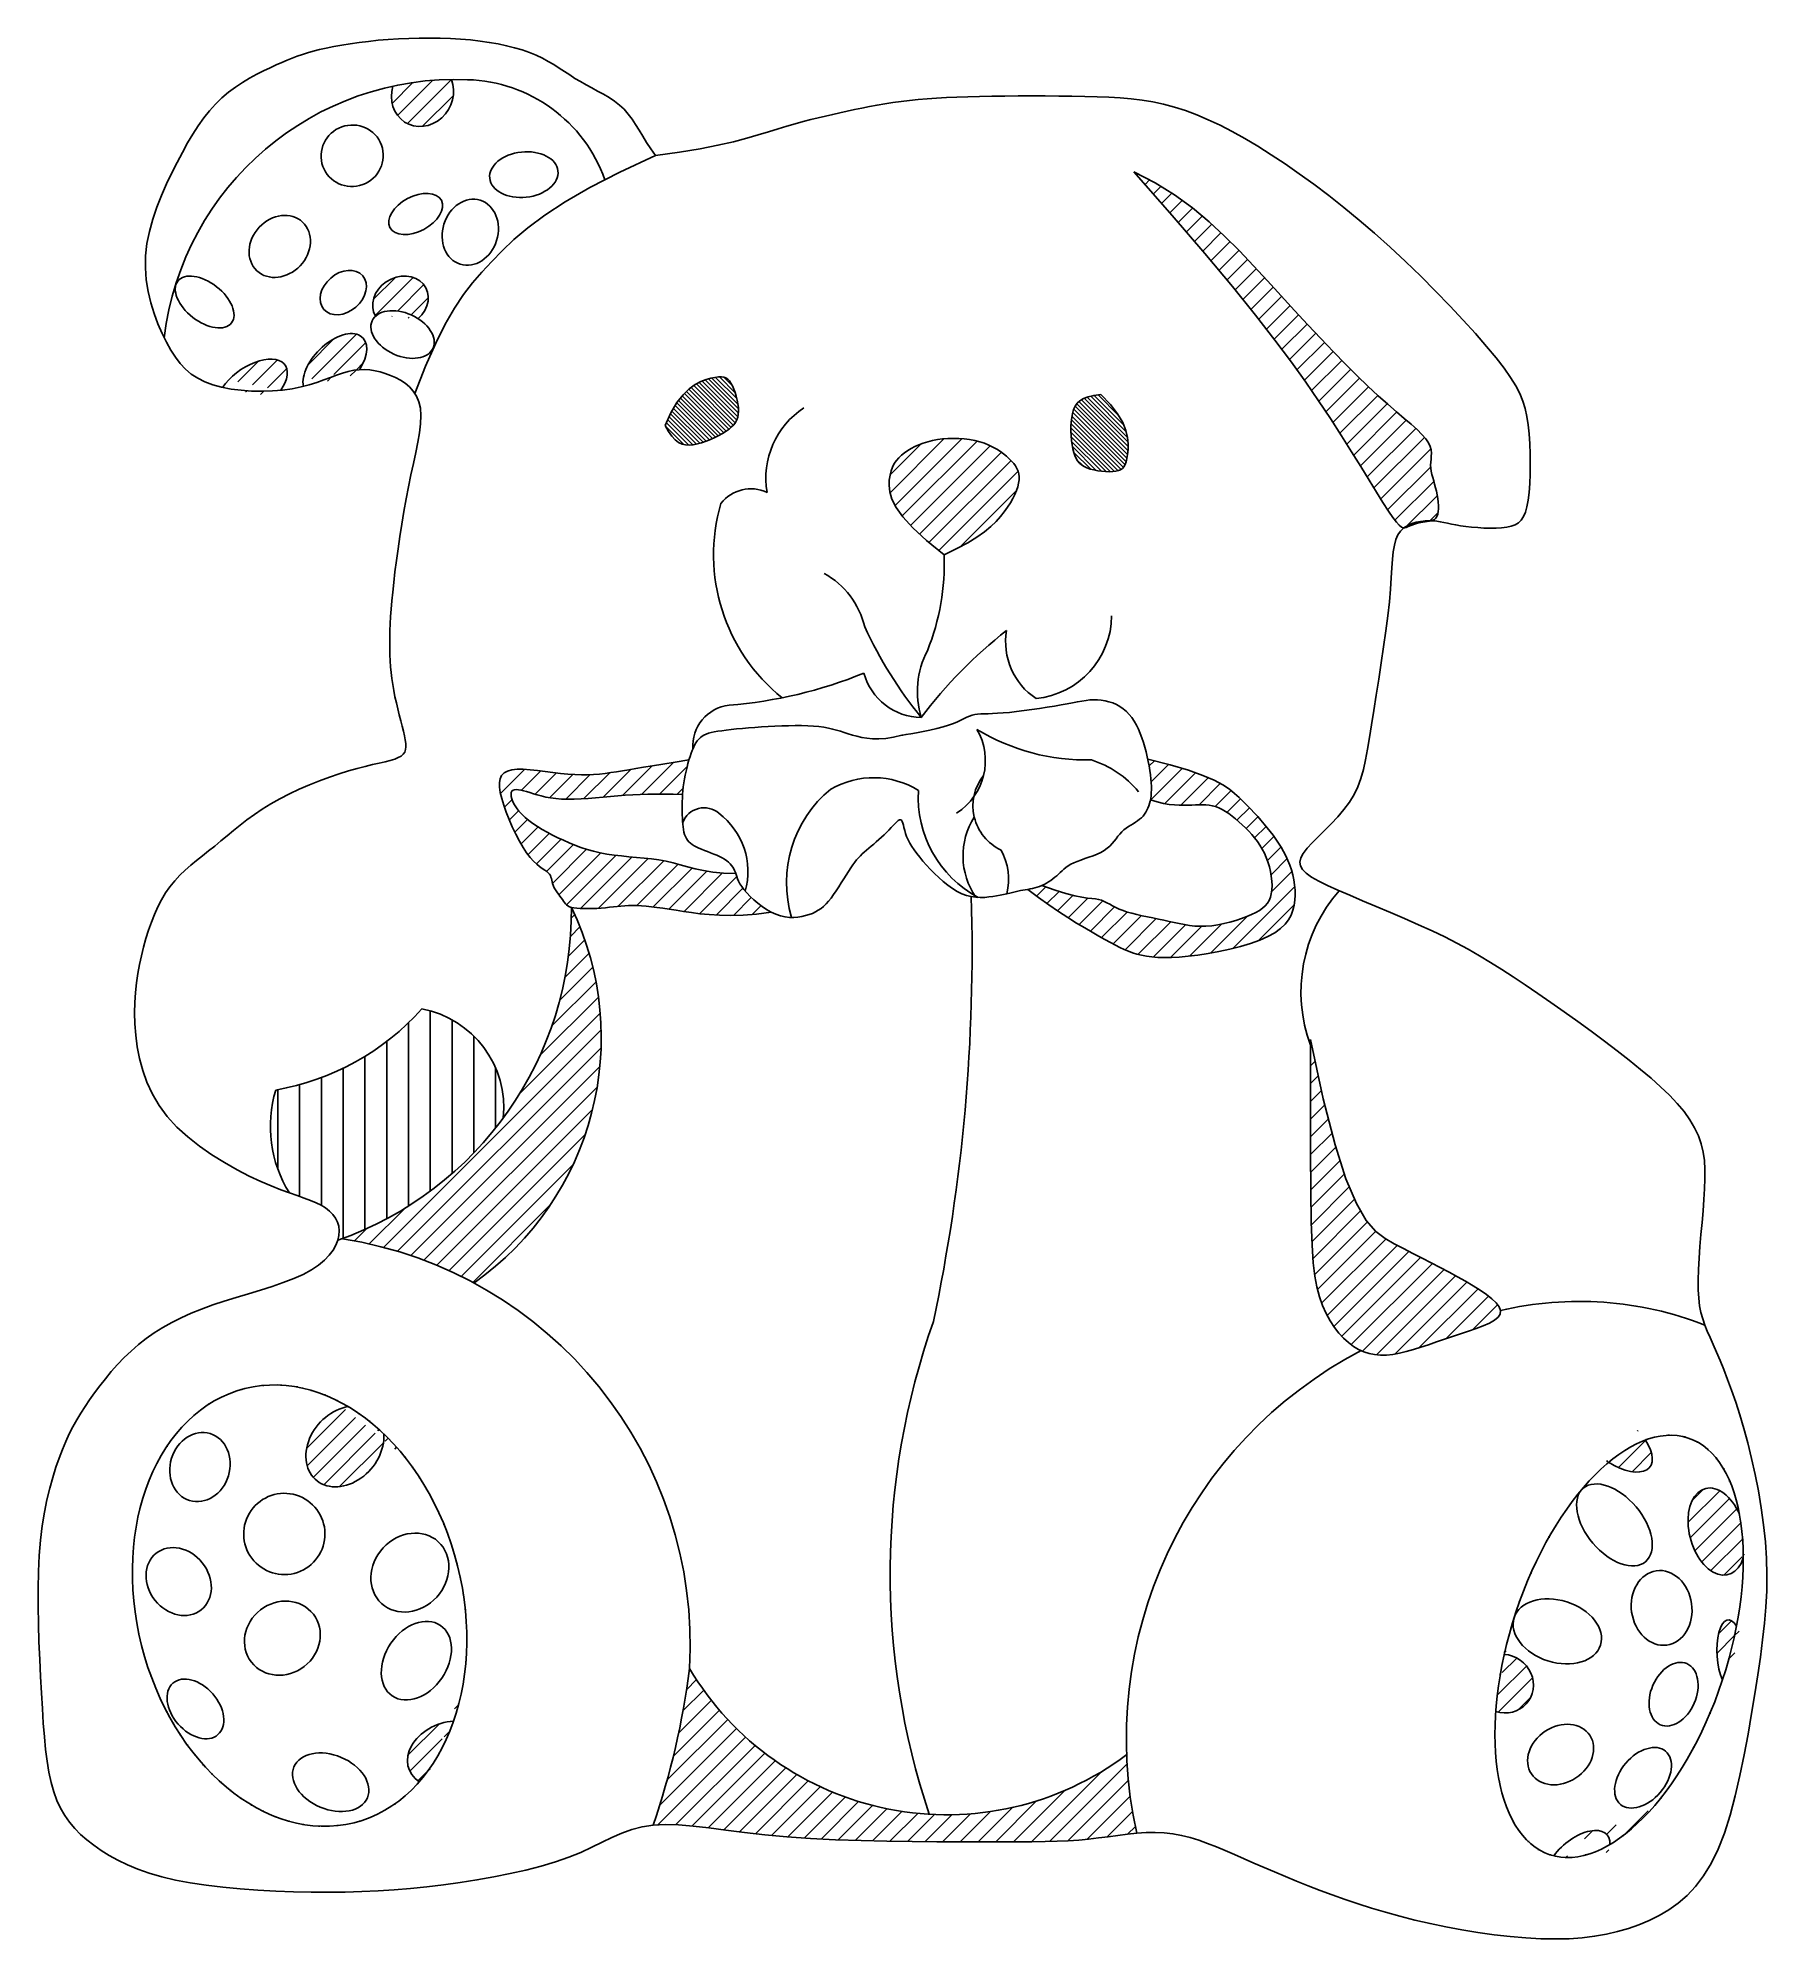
# Model space of a CAD drawing. Extents: x 1133 to 1381, y 1600 to 1873.
import ezdxf

# ---------------------------------------------------------------- set-up
doc = ezdxf.new("R2010")
doc.units = 0
doc.header["$LTSCALE"] = 10
doc.header["$MEASUREMENT"] = 0
for name, color, linetype in [('3', 3, 'CONTINUOUS'), ('7', 7, 'CONTINUOUS'), ('BH', 3, 'CONTINUOUS')]:
    doc.layers.add(name, color=color, linetype=linetype)
pattern_1 = [(45, (-10207.74603788839, 2496.279357756479), (-1.273452467092719, 1.273452467092719), [])]

msp = doc.modelspace()

# ---------------------------------------------------------------- hatches: boundary and pattern name
at = {"layer": 'BH'}
h = msp.add_hatch(dxfattribs=at)
h.set_pattern_fill('ANSI31', color=256, scale=14.40747, style=0)
h.set_pattern_definition(pattern_1)
edge = h.paths.add_edge_path()
edge.add_ellipse((1188.022179040187, 1865.11158974848), major_axis=(2.410922575753434, 4.139581534703843), ratio=0.9087228772660442, start_angle=104.19577142044719, end_angle=324.06844258135925, ccw=False)
edge.add_ellipse((1192.723637771232, 1825.119754123874), major_axis=(-29.74203155780837, 29.74203155780836), ratio=0.9999999999961017, start_angle=315.738102952153, end_angle=327.2709604628344, ccw=False)
edge = h.paths.add_edge_path()
edge.add_ellipse((1184.857843159618, 1835.306605697589), major_axis=(3.616381826043877, 2.032158396692064), ratio=0.8378147021776139, start_angle=-76.15511717128243, end_angle=181.4090115359137, ccw=False)
edge.add_ellipse((1185.159208481587, 1830.564905078938), major_axis=(-4.369797168431782, 1.956892501898151), ratio=0.6418629284211671, start_angle=256.8519198533648, end_angle=344.4900119622167)
edge = h.paths.add_edge_path()
edge.add_ellipse((1175.440179904615, 1826.124263425503), major_axis=(3.993089497213844, 3.98905089860965), ratio=0.5588699956902661, start_angle=-68.45286791760716, end_angle=160.1910618915142)
edge.add_line((1178.982166040203, 1825.517021006593), (1178.164300108499, 1825.425828701422))
edge.add_line((1178.164300108498, 1825.425828701422), (1177.366144829364, 1825.265347254004))
edge.add_line((1177.366144829364, 1825.265347254004), (1176.546077602734, 1825.031264495681))
edge.add_line((1176.546077602736, 1825.031264495681), (1175.694567687873, 1824.738317420783))
edge.add_line((1175.694567687873, 1824.738317420783), (1174.800723473645, 1824.404959013829))
edge.add_line((1174.800723473645, 1824.404959013842), (1173.853653348799, 1824.049642259355))
edge.add_line((1173.853653348799, 1824.049642259355), (1172.842465702128, 1823.690820141877))
edge.add_line((1172.842465702128, 1823.690820141877), (1171.756268922476, 1823.346945645917))
edge.add_line((1171.756268922476, 1823.346945645917), (1170.927873570117, 1823.127514137697))
edge = h.paths.add_edge_path()
edge.add_line((1165.005503052562, 1822.421195504738), (1163.496185875827, 1822.449759473173))
edge.add_line((1163.496185875827, 1822.449759473171), (1162.001450657133, 1822.554489561455))
edge.add_line((1162.001450657133, 1822.554489561455), (1160.551863877587, 1822.736850655783))
edge.add_line((1160.551863877587, 1822.736850655783), (1159.332006587098, 1822.968997641728))
edge.add_ellipse((1163.536253762175, 1822.812597505628), major_axis=(4.746502800898552, 3.386929507581719), ratio=0.5368906642731134, start_angle=-56.39615629172653, end_angle=124.84344008057909, ccw=False)
edge.add_line((1167.67771901058, 1822.564602153399), (1166.498835706159, 1822.467332769967))
edge.add_line((1166.498835706159, 1822.467332769967), (1165.00550305256, 1822.421195504738))
h = msp.add_hatch(dxfattribs=at)
h.set_pattern_fill('ANSI31', color=256, scale=14.40747, style=0)
h.set_pattern_definition(pattern_1)
h.paths.add_polyline_path([(1290.118567504109, 1853.913931095583), (1295.62097547249, 1847.629862145899), (1300.295126557308, 1842.180568838716), (1304.242508540376, 1837.459638359287), (1307.564609203455, 1833.360657892836), (1310.362916328331, 1829.77721462459), (1312.738917696817, 1826.602895739785), (1314.794101090722, 1823.731288423656), (1316.62995429181, 1821.055979861421), (1318.330459250901, 1818.49258277415), (1319.909574595004, 1816.044812026164), (1321.363753120062, 1813.738408017627), (1322.689447622142, 1811.599111148684), (1323.883110897188, 1809.652661819517), (1324.941195741243, 1807.92480043025), (1325.860154950298, 1806.441267381064), (1326.636441320323, 1805.227803072106), (1327.270629242563, 1804.299660377303), (1327.779779489068, 1803.630142065715), (1328.18507442705, 1803.182063380118), (1328.507696423738, 1802.918239563365), (1328.768827846436, 1802.801485858236), (1328.989651062326, 1802.794617507567), (1329.191348438713, 1802.860449754162), (1329.395102342782, 1802.96179784085), (1329.618097616294, 1803.06741934506), (1329.861528998832, 1803.169841182807), (1330.122593704484, 1803.267532604747), (1330.398488947314, 1803.35896286151), (1330.686411941413, 1803.442601203753), (1330.983559900846, 1803.516916882128), (1331.287130039724, 1803.580379147259), (1331.594319572088, 1803.63145724981), (1331.901860358486, 1803.670665837273), (1332.204622845144, 1803.706701144556), (1332.49701212479, 1803.75030480341), (1332.773433290107, 1803.812218445601), (1333.028291433802, 1803.903183702871), (1333.255991648584, 1804.033942206985), (1333.450939027156, 1804.215235589709), (1333.607538662178, 1804.457805482783), (1333.721631791017, 1804.768835880614), (1333.794804229346, 1805.141280228128), (1333.83007793755, 1805.564534332914), (1333.830474875982, 1806.027994002552), (1333.799017004956, 1806.521055044608), (1333.738726284853, 1807.03311326666), (1333.652624675982, 1807.553564476284), (1333.543734138704, 1808.071804481058), (1333.416017834894, 1808.579091440897), (1333.277203732599, 1809.074132925056), (1333.135961001341, 1809.557498855111), (1333.000958810706, 1810.029759152676), (1332.880866330239, 1810.491483739332), (1332.784352729483, 1810.943242536665), (1332.72008717803, 1811.385605466268), (1332.696738845418, 1811.819142449729), (1332.71705549095, 1812.245532426679), (1332.760099232783, 1812.670890408841), (1332.799010778826, 1813.102440426012), (1332.806930837023, 1813.547406507949), (1332.757000115233, 1814.013012684443), (1332.622359321422, 1814.506482985254), (1332.376149163452, 1815.035041440156), (1331.991510349262, 1815.605912078923), (1331.447437535657, 1816.227436938114), (1330.746341175047, 1816.912430081404), (1329.896485668762, 1817.674823579238), (1328.906135418105, 1818.528549502069), (1327.783554824451, 1819.487539920367), (1326.537008289057, 1820.565726904566), (1325.174760213298, 1821.77704252514), (1323.705074998479, 1823.135418852524), (1322.136604437948, 1824.649498930283), (1320.479549893176, 1826.30676969436), (1318.744500117698, 1828.089429053818), (1316.942043865032, 1829.979674917717), (1315.082769888644, 1831.959705195104), (1313.177266942097, 1834.011717795029), (1311.236123778906, 1836.117910626543), (1309.269929152537, 1838.260481598727), (1307.281868296253, 1840.420338619759), (1305.245512362129, 1842.573229594518), (1303.12702898198, 1844.693612426989), (1300.892585787607, 1846.755945021201), (1298.508350410852, 1848.734685281161), (1295.940490483461, 1850.604291110865), (1293.155173637282, 1852.339220414346)])
h = msp.add_hatch(dxfattribs=at)
h.set_pattern_fill('ANSI31', color=256, scale=5.809091904000001, style=0)
h.set_pattern_definition([(135, (800.1406288231046, 1544.544706582532), (0.3080736208390704, 0.3080736208390703), [])])
h.paths.add_polyline_path([(1285.358274217429, 1821.946549548195), (1286.748801979467, 1820.510256956428), (1287.780086789751, 1819.174584803442), (1288.501973283664, 1817.941081100769), (1288.96430609659, 1816.811293859935), (1289.216929863911, 1815.786771092424), (1289.309689220985, 1814.869060809773), (1289.292428803219, 1814.059711023503), (1289.214993245974, 1813.360269745106), (1289.117671476824, 1812.770392976785), (1289.002529592008, 1812.282168683509), (1288.862077979977, 1811.885792820929), (1288.68882702914, 1811.571461344663), (1288.475287127974, 1811.329370210366), (1288.213968664912, 1811.149715373691), (1287.897382028381, 1811.022692790268), (1287.518037606815, 1810.938498415751), (1287.072448856874, 1810.888876212226), (1286.573141508095, 1810.871762167559), (1286.036644358266, 1810.886640276069), (1285.479486205131, 1810.932994532091), (1284.918195846431, 1811.010308929921), (1284.369302079955, 1811.118067463894), (1283.849333703472, 1811.25575412832), (1283.374819514724, 1811.422852917531), (1282.958672637322, 1811.619621830663), (1282.599343498261, 1811.849414886234), (1282.291666850357, 1812.11636010756), (1282.030477446497, 1812.424585517974), (1281.810610039451, 1812.778219140817), (1281.626899382103, 1813.181388999419), (1281.474180227273, 1813.638223117112), (1281.347287327799, 1814.152849517226), (1281.242346747913, 1814.726257206734), (1281.160649797333, 1815.346879127168), (1281.104779097244, 1816.00000920371), (1281.077317268759, 1816.670941361512), (1281.080846933011, 1817.344969525757), (1281.117950711163, 1818.007387621616), (1281.191211224348, 1818.643489574255), (1281.303211093726, 1819.238569308854), (1281.459373824782, 1819.780242764622), (1281.676486460679, 1820.265413936966), (1281.974176928885, 1820.693308835338), (1282.372073156936, 1821.06315346918), (1282.889803072298, 1821.374173847933), (1283.546994602508, 1821.625595981062), (1284.363275675032, 1821.816645877994)])
h.paths.add_polyline_path([(1222.855499592422, 1817.519778306292), (1223.675752947505, 1819.342876849889), (1224.535367824286, 1820.794989353715), (1225.414473269166, 1821.921854523725), (1226.293198328596, 1822.769211065823), (1227.151672048956, 1823.382797685932), (1227.970023476697, 1823.808353089973), (1228.728381658244, 1824.091615983883), (1229.406875640003, 1824.278325073579), (1229.9909260802, 1824.406040428423), (1230.487120084208, 1824.479607571599), (1230.907336369257, 1824.495693389699), (1231.26345365254, 1824.450964769354), (1231.567350651263, 1824.342088597179), (1231.830906082572, 1824.165731759769), (1232.06599866372, 1823.918561143753), (1232.284507111881, 1823.597243635739), (1232.495391530127, 1823.201592957357), (1232.695937564949, 1822.744010170343), (1232.880512248714, 1822.240043171414), (1233.043482613808, 1821.705239857318), (1233.179215692575, 1821.155148124782), (1233.282078517375, 1820.605315870558), (1233.346438120603, 1820.071290991371), (1233.366661534617, 1819.568621383973), (1233.337733741922, 1819.109209355869), (1233.257111525629, 1818.690374857775), (1233.122869618934, 1818.305792251134), (1232.933082755086, 1817.949135897426), (1232.685825667357, 1817.614080158122), (1232.379173088921, 1817.294299394702), (1232.011199753073, 1816.983467968634), (1231.579980392988, 1816.675260241387), (1231.086028704023, 1816.365711161845), (1230.539614229589, 1816.06029802852), (1229.953445475274, 1815.766858727347), (1229.340230946622, 1815.493231144254), (1228.712679149128, 1815.247253165169), (1228.083498588359, 1815.036762676023), (1227.465397769833, 1814.869597562723), (1226.871085199118, 1814.753595711232), (1226.310061407858, 1814.698375815393), (1225.778995032177, 1814.720679800917), (1225.271346734376, 1814.839030401436), (1224.780577176685, 1815.071950350581), (1224.300147021399, 1815.437962382006), (1223.823516930723, 1815.955589229336), (1223.344147567004, 1816.643353626218)])
h = msp.add_hatch(dxfattribs=at)
h.set_pattern_fill('ANSI31', color=256, scale=14.40747, style=0)
h.set_pattern_definition(pattern_1)
h.paths.add_polyline_path([(1262.879117308612, 1798.961738279746), (1260.330971498486, 1801.008977857075), (1258.386384872969, 1802.806988268978), (1256.967103932404, 1804.378989624585), (1255.994875177139, 1805.748202033026), (1255.391445107452, 1806.937845603439), (1255.078560223737, 1807.971140444941), (1254.977967026296, 1808.87130666667), (1255.011412015498, 1809.661564377755), (1255.113296547104, 1810.362725675554), (1255.268641398827, 1810.985970610354), (1255.475122203808, 1811.540071220692), (1255.730414595244, 1812.033799545072), (1256.032194206278, 1812.475927622027), (1256.378136670037, 1812.875227490089), (1256.765917619736, 1813.240471187764), (1257.19321268852, 1813.5804307536), (1257.657998817598, 1813.901986218627), (1258.159458180544, 1814.204449584025), (1258.697074259017, 1814.485240843534), (1259.270330534602, 1814.741779990825), (1259.878710488934, 1814.971487019649), (1260.521697603697, 1815.171781923687), (1261.198775360454, 1815.340084696658), (1261.909427240886, 1815.473815332276), (1262.651673238359, 1815.570737823893), (1263.417679393307, 1815.629992163427), (1264.198148257894, 1815.651062342413), (1264.983782384284, 1815.63343235243), (1265.765284324689, 1815.57658618501), (1266.533356631224, 1815.480007831733), (1267.278701856103, 1815.343181284125), (1267.992022551512, 1815.165590533756), (1268.665570844221, 1814.947751578005), (1269.297797159625, 1814.694308437607), (1269.888701497723, 1814.410937139104), (1270.438283858515, 1814.103313709054), (1270.946544241981, 1813.777114174007), (1271.413482648117, 1813.438014560506), (1271.839099076971, 1813.091690895135), (1272.223393528473, 1812.743819204401), (1272.56602165305, 1812.398355507941), (1272.865261702394, 1812.052375797513), (1273.11904757867, 1811.701236057905), (1273.325313183948, 1811.34029227395), (1273.481992420371, 1810.964900430436), (1273.587019190034, 1810.570416512195), (1273.638327395032, 1810.152196504019), (1273.633850937507, 1809.705596390726), (1273.571825024372, 1809.227047160197), (1273.451690081882, 1808.717279812661), (1273.273187841043, 1808.178100351412), (1273.036060032931, 1807.611314779731), (1272.740048388572, 1807.018729100932), (1272.384894639066, 1806.402149318305), (1271.970340515418, 1805.763381435136), (1271.496127748676, 1805.104231454745), (1270.956832826003, 1804.425817376063), (1270.326371258912, 1803.726505180637), (1269.57349331498, 1803.00397284567), (1268.666949261777, 1802.255898348372), (1267.575489366976, 1801.479959665925), (1266.267863898103, 1800.673834775544), (1264.712823122783, 1799.83520165441)])
h = msp.add_hatch(dxfattribs=at)
h.set_pattern_fill('ANSI31', color=256, scale=14.40747, style=0)
h.set_pattern_definition(pattern_1)
h.paths.add_polyline_path([(1220.361887166126, 1764.566096118298), (1219.259640753669, 1764.530177021006), (1218.186242559976, 1764.479779071631), (1217.12741355849, 1764.415536138344), (1216.068874722652, 1764.338082089282), (1215.000417184687, 1764.249138821866), (1213.928112711896, 1764.154780350593), (1212.862103230464, 1764.062168719272), (1211.812530666446, 1763.978465971697), (1210.789536945929, 1763.910834151651), (1209.803263995071, 1763.866435302933), (1208.863853739927, 1763.852431469348), (1207.981448106657, 1763.875984694669), (1207.163799256297, 1763.941665876755), (1206.40910028974, 1764.043681329811), (1205.7131545429, 1764.173646222041), (1205.07176535162, 1764.323175721718), (1204.48073605177, 1764.483884997069), (1203.935869979217, 1764.647389216327), (1203.432970469856, 1764.805303547759), (1202.967840859505, 1764.949243159595), (1202.537566798126, 1765.071289044516), (1202.144363191759, 1765.165385493017), (1201.791727260537, 1765.225942620025), (1201.320756637711, 1765.258647961262), (1200.903359584801, 1765.11232481033), (1200.710047281531, 1764.733029904881), (1200.749206766503, 1764.261221584897), (1200.838152535949, 1763.899800534371), (1200.990747633219, 1763.499599650775), (1201.207691502381, 1763.070051867098), (1201.489683587408, 1762.620590116294), (1201.837423332374, 1762.160647331313), (1202.251610181249, 1761.699656445138), (1202.731777838859, 1761.245536463213), (1203.272797053116, 1760.800150681043), (1203.868372832712, 1760.363848466599), (1204.512210186314, 1759.936979187893), (1205.198014122616, 1759.519892212897), (1205.91948965033, 1759.112936909618), (1206.670341778101, 1758.716462646022), (1207.444275514668, 1758.330818790126), (1208.23651132992, 1757.956936989418), (1209.048331538697, 1757.598078009514), (1209.882533917116, 1757.258084895539), (1210.741916241235, 1756.940800692611), (1211.629276287171, 1756.650068445846), (1212.547411830983, 1756.389731200396), (1213.499120648787, 1756.163632001349), (1214.487200516669, 1755.975613893861), (1215.512409166848, 1755.826870550727), (1216.567344156194, 1755.707998155525), (1217.64256299778, 1755.606943519502), (1218.728623204583, 1755.511653453943), (1219.816082289677, 1755.410074770094), (1220.895497766085, 1755.290154279213), (1221.957427146834, 1755.139838792573), (1222.992427944948, 1754.947075121408), (1223.998473312815, 1754.705233711124), (1225.003198960399, 1754.429379543522), (1226.041656236885, 1754.140001234578), (1227.14889649157, 1753.857587400193), (1228.359971073734, 1753.60262665634), (1229.709931332611, 1753.395607618944), (1231.233828617498, 1753.257018903965), (1232.966714277654, 1753.207349127331), (1233.014206314649, 1753.065811587088), (1233.11439498968, 1752.765405368453), (1233.232799768513, 1752.444201783959), (1233.382432153867, 1752.09873460597), (1233.576303648426, 1751.725537606853), (1233.827425754907, 1751.32114455896), (1234.148809976048, 1750.882089234656), (1234.549419791711, 1750.408082781181), (1235.022026590677, 1749.911545845265), (1235.555353738901, 1749.408076448537), (1236.138124602287, 1748.913272612624), (1236.759062546813, 1748.442732359134), (1237.406890938386, 1748.012053709705), (1238.070333143007, 1747.636834685942), (1235.950263313969, 1747.37249214743), (1234.016839140068, 1747.222763930291), (1232.254588049494, 1747.170078731682), (1230.648037470375, 1747.19686524875), (1229.18171483088, 1747.285552178646), (1227.840147559202, 1747.418568218523), (1226.607863083515, 1747.57834206551), (1225.46938883194, 1747.747302416774), (1224.411014976611, 1747.91039892325), (1223.426082665459, 1748.062665051068), (1222.509695790282, 1748.201655220142), (1221.656958242955, 1748.324923850412), (1220.862973915318, 1748.430025361809), (1220.122846699222, 1748.514514174221), (1219.431680486534, 1748.575944707613), (1218.78457916908, 1748.611871381878), (1218.176005484114, 1748.62101317761), (1217.597857550631, 1748.606747318025), (1217.041392332963, 1748.573615586989), (1216.49786679554, 1748.526159768362), (1215.958537902716, 1748.468921646014), (1215.414662618849, 1748.406443003825), (1214.857497908341, 1748.343265625654), (1214.278300735576, 1748.283931295369), (1213.672116714341, 1748.232515972855), (1213.049146056112, 1748.191232322051), (1212.423377621793, 1748.161827182903), (1211.808800272271, 1748.146047395365), (1211.219402868499, 1748.145639799373), (1210.669174271339, 1748.162351234894), (1210.172103341671, 1748.197928541862), (1209.742178940453, 1748.254118560231), (1209.388901836732, 1748.332260533511), (1209.103820432345, 1748.4320633194), (1208.87399503732, 1748.552828179143), (1208.68648596166, 1748.693856374013), (1208.528353515389, 1748.854449165265), (1208.386658008509, 1749.033907814135), (1208.248459751001, 1749.231533581917), (1208.039092569854, 1749.536555544162), (1207.752496678891, 1749.923165454215), (1207.563122640546, 1750.178728012559), (1207.373398885091, 1750.441627293174), (1207.190669550298, 1750.708718989674), (1207.022278773993, 1750.976858795659), (1206.875570694019, 1751.242902404756), (1206.75788944815, 1751.503705510606), (1206.673315111053, 1751.756647856957), (1206.612871504845, 1752.001205388131), (1206.564318388368, 1752.237378098611), (1206.484205071802, 1752.61054318521), (1206.319222272823, 1753.013846337504), (1206.071501714814, 1753.292469147005), (1205.840219104872, 1753.481477129548), (1205.552981080609, 1753.680966126904), (1205.215383184448, 1753.90980200776), (1204.833020958788, 1754.186850640821), (1204.411489946047, 1754.530977894765), (1203.956385688629, 1754.961049638268), (1203.47330372895, 1755.495931740046), (1202.96783960941, 1756.154490068775), (1202.446754610804, 1756.947438575215), (1201.9214729676, 1757.852883538462), (1201.404584652659, 1758.84077931968), (1200.908679638867, 1759.881080280025), (1200.44634789902, 1760.94374078066), (1200.030179406025, 1761.998715182761), (1199.6727641327, 1763.015957847481), (1199.386692051954, 1763.965423135987), (1199.183853693405, 1764.822073016838), (1199.073341813873, 1765.580899888158), (1199.063549726978, 1766.241903755488), (1199.162870746317, 1766.805084624359), (1199.379698185508, 1767.27044250029), (1199.722425358177, 1767.637977388822), (1200.199445577917, 1767.907689295474), (1200.819152158349, 1768.079578225777), (1201.583993147849, 1768.156613810414), (1202.47263553387, 1768.153644180651), (1203.457801038619, 1768.088487092933), (1204.512211384326, 1767.97896030367), (1205.608588293226, 1767.842881569281), (1206.719653487497, 1767.698068646221), (1207.818128689374, 1767.562339290891), (1208.876735621063, 1767.453511259719), (1209.8745201372, 1767.385704833554), (1210.815824621812, 1767.358250390864), (1211.711315591368, 1767.366780834542), (1212.571659562325, 1767.406929067494), (1213.407523051108, 1767.474327992591), (1214.22957257417, 1767.564610512727), (1215.048474647985, 1767.673409530797), (1215.874895788984, 1767.796357949706), (1216.723850239086, 1767.930542132794), (1217.627743142266, 1768.078862285298), (1218.623327367917, 1768.245672072913), (1219.747355785483, 1768.435325161337), (1221.036581264385, 1768.65217521629), (1222.527756674039, 1768.900575903454), (1224.25763488389, 1769.184880888522), (1226.262968763333, 1769.509443837205), (1226.1175291453, 1768.993120521742), (1225.979029001892, 1768.454266726594), (1225.849203196884, 1767.898948350148), (1225.729786594033, 1767.333231290786), (1225.622514057141, 1766.763181446875), (1225.529120449939, 1766.194864716777), (1225.451340636255, 1765.634346998873), (1225.390331191062, 1765.086610995399), (1225.344935534496, 1764.552306624033), (1223.984505981509, 1764.580641616405), (1222.710040753489, 1764.591962284152), (1221.507260823881, 1764.586902495397)])
h = msp.add_hatch(dxfattribs=at)
h.set_pattern_fill('ANSI31', color=256, scale=14.40747, style=0)
h.set_pattern_definition(pattern_1)
h.paths.add_polyline_path([(1292.690759712568, 1741.220122312225), (1291.922071896526, 1741.328717495911), (1291.214935056734, 1741.468755776565), (1290.556759210549, 1741.635695370318), (1289.93408007359, 1741.826595762801), (1289.329936154381, 1742.044921517614), (1288.726491659665, 1742.295738467847), (1288.105910796176, 1742.584112446573), (1287.450357770676, 1742.915109286894), (1286.741996789904, 1743.293794821888), (1285.962992060575, 1743.725234884667), (1285.095507789472, 1744.214495308293), (1284.125710592965, 1744.766831110041), (1283.055776725865, 1745.388254043906), (1281.891884852617, 1746.084965048036), (1280.640213637689, 1746.863165060624), (1279.306941745523, 1747.729055019812), (1277.898247840585, 1748.688835863761), (1276.420310587322, 1749.74870853066), (1274.879308650174, 1750.91487395866), (1275.221222292814, 1750.974521942269), (1275.559666188388, 1751.041102370113), (1275.895507763875, 1751.118948023965), (1276.229614446296, 1751.212391685604), (1276.562853662654, 1751.325766136837), (1276.895586839226, 1751.462248751151), (1278.799124104478, 1750.807970627267), (1280.359449360041, 1750.334932639475), (1281.621596067285, 1750.010255979965), (1282.630597687525, 1749.80106184093), (1283.431487682034, 1749.674471414553), (1284.069299512203, 1749.597605893025), (1284.589066639299, 1749.537586468539), (1285.035822524693, 1749.461534333273), (1285.44907680962, 1749.343477067163), (1285.84624385518, 1749.185067800974), (1286.239214202458, 1748.99486605323), (1286.639878392445, 1748.781431342461), (1287.060126966206, 1748.553323187161), (1287.511850464802, 1748.319101105881), (1288.006939429253, 1748.08732461711), (1288.55728440062, 1747.866553239362), (1289.17092898149, 1747.663337623848), (1289.840529020606, 1747.476192952454), (1290.554893428287, 1747.301625539762), (1291.302831114848, 1747.136141700326), (1292.073150990531, 1746.976247748742), (1292.854661965675, 1746.818449999562), (1293.636172950646, 1746.659254767357), (1294.406492855638, 1746.495168366706), (1295.157578085034, 1746.324735093511), (1295.893975019282, 1746.154651168952), (1296.62337753284, 1745.993650795541), (1297.353479500198, 1745.850468175802), (1298.091974795796, 1745.733837512225), (1298.846557294144, 1745.652493007326), (1299.624920869683, 1745.615168863636), (1300.434759396923, 1745.63059928365), (1301.279919813063, 1745.704781753044), (1302.148861306418, 1745.832766890107), (1303.02619612801, 1746.00686859632), (1303.896536528939, 1746.219400773112), (1304.744494760229, 1746.462677321962), (1305.554683072953, 1746.729012144326), (1306.31171371816, 1747.010719141657), (1307.000198946873, 1747.300112215402), (1307.607956790425, 1747.592067299429), (1308.135628400913, 1747.891708457108), (1308.587060710688, 1748.206721784238), (1308.966100652111, 1748.544793376568), (1309.276595157531, 1748.913609329908), (1309.522391159308, 1749.320855740007), (1309.707335589817, 1749.774218702663), (1309.835275381367, 1750.281384313641), (1309.90976603377, 1750.846719673731), (1309.933197316523, 1751.461315903816), (1309.90766756658, 1752.112945129767), (1309.835275120922, 1752.789379477472), (1309.718118316454, 1753.478391072817), (1309.558295490153, 1754.167752041678), (1309.357904978953, 1754.845234509941), (1309.119045119809, 1755.498610603494), (1308.843930821229, 1756.118272706288), (1308.535243277967, 1756.705094234627), (1308.195780256336, 1757.262568862874), (1307.82833952269, 1757.794190265387), (1307.435718843319, 1758.303452116563), (1307.02071598453, 1758.793848090745), (1306.586128712706, 1759.268871862319), (1306.134754794086, 1759.732017105658), (1305.669450283684, 1760.185205341446), (1305.193304390954, 1760.624069475849), (1304.709464613959, 1761.042670261306), (1304.221078450857, 1761.435068450284), (1303.731293399687, 1761.795324795239), (1303.24325695856, 1762.11750004866), (1302.76011662561, 1762.395654963004), (1302.285019898902, 1762.623850290733), (1301.819715389298, 1762.798272104634), (1301.360356158782, 1762.923607758808), (1300.901696382043, 1763.006669927685), (1300.438490233815, 1763.05427128566), (1299.965491888812, 1763.073224507178), (1299.47745552177, 1763.070342266643), (1298.969135307401, 1763.052437238488), (1298.435285420392, 1763.026322097128), (1297.870414213399, 1762.999659686873), (1297.268046750389, 1762.983513531572), (1296.621462273341, 1762.989797325006), (1295.923940024164, 1763.030424760895), (1295.168759244745, 1763.11730953302), (1294.349199177037, 1763.262365335106), (1293.458539062925, 1763.477505860927), (1292.490058144343, 1763.774644804218), (1292.525369901779, 1763.962470924456), (1292.577777273806, 1764.360653639062), (1292.611534799231, 1764.78396649577), (1292.62620877432, 1765.235009162572), (1292.621365495363, 1765.716381307395), (1292.5965712586, 1766.230682598225), (1292.551392360274, 1766.780512703039), (1292.485539665431, 1767.366954816558), (1292.399302313939, 1767.98502624074), (1292.293114014396, 1768.628227804244), (1292.167408475449, 1769.290060335808), (1292.09501394056, 1769.627042499966), (1295.329581041515, 1768.794228714785), (1297.93948111057, 1768.012018453941), (1300.009156113112, 1767.275378671478), (1301.623048014573, 1766.579276321427), (1302.865598780385, 1765.918678357819), (1303.821250375957, 1765.288551734711), (1304.574444766697, 1764.683863406137), (1305.209623918061, 1764.099580326139), (1305.797680716734, 1763.531071579082), (1306.355311734638, 1762.975314770545), (1306.885664464997, 1762.429689636487), (1307.391886401032, 1761.891575912829), (1307.877125035939, 1761.358353335507), (1308.344527862964, 1760.827401640434), (1308.797242375284, 1760.296100563544), (1309.238416066117, 1759.761829840783), (1309.670205552098, 1759.221998323677), (1310.090803943507, 1758.674131326208), (1310.497413474033, 1758.115783277997), (1310.887236377317, 1757.544508608618), (1311.257474887048, 1756.957861747693), (1311.605331236944, 1756.353397124803), (1311.928007660621, 1755.728669169561), (1312.222706391816, 1755.081232311572), (1312.48657137474, 1754.409747311018), (1312.716513395873, 1753.717300250404), (1312.909384952191, 1753.008083542882), (1313.062038540767, 1752.286289601538), (1313.171326658578, 1751.556110839485), (1313.234101802671, 1750.821739669849), (1313.247216470047, 1750.087368505758), (1313.207523157729, 1749.357189760296), (1313.109426314342, 1748.635337618611), (1312.93753819505, 1747.925713353783), (1312.674023006588, 1747.232160010981), (1312.301044955671, 1746.558520635295), (1311.800768249061, 1745.908638271876), (1311.155357093496, 1745.286355965829), (1310.346975695737, 1744.69551676228), (1309.357788262521, 1744.139963706357), (1308.179926064064, 1743.623306931651), (1306.845388624497, 1743.148224925633), (1305.396142531388, 1742.717163264224), (1303.874154372321, 1742.332567523345), (1302.321390734907, 1741.996883278944), (1300.779818206733, 1741.712556106928), (1299.291403375362, 1741.482031583242), (1297.898112828403, 1741.307755283809), (1296.632820391762, 1741.191008224596), (1295.492028844455, 1741.128413181699), (1294.463148203915, 1741.115428371249), (1293.5335884875, 1741.147512009389)])
h = msp.add_hatch(dxfattribs=at)
h.set_pattern_fill('ANSI31', color=256, scale=14.40747, style=0)
h.set_pattern_definition(pattern_1)
edge = h.paths.add_edge_path()
edge.add_ellipse((1170.618638479435, 1729.610089743697), major_axis=(-30.44382531710824, 30.44382531710824), ratio=0.9999999999997402, start_angle=170.1507640703884, end_angle=250.77590938132408, ccw=False)
edge.add_ellipse((1167.435026448698, 1642.458916473212), major_axis=(-41.7194498633984, 41.7194498633984), ratio=0.999999999999766, start_angle=-73.29980519416345, end_angle=-53.81462249013732)
edge.add_ellipse((1159.251216148048, 1747.850750374313), major_axis=(-35.45433244507495, 35.45433244507496), ratio=0.9999999999993264, start_angle=155.0924444762875, end_angle=225.5502378380946)
h = msp.add_hatch(dxfattribs=at)
h.set_pattern_fill('ANSI31', color=256, scale=25, angle=45, style=0)
h.set_pattern_definition([(90, (-10207.74603788839, 2496.279357756479), (-3.125, 6.661338147750939e-16), [])])
h.paths.add_polyline_path([(1166.949740279981, 1722.113554269747, 0.2149602862366726), (1168.917563529825, 1707.342996996094), (1170.032478737761, 1706.951376734907), (1171.035214363772, 1706.601452842346), (1171.934884686094, 1706.270981550288), (1172.740603982547, 1705.93771909078), (1173.461486531121, 1705.5794216957), (1174.104240191009, 1705.177946881291), (1174.665947145868, 1704.731557301195), (1175.383252530113, 1703.993722219564), (1175.958164711532, 1702.856519719744), (1176.111857659362, 1701.581586139608), (1175.881056536326, 1700.548871057403, 0.1504657674732039), (1199.607295853757, 1718.094974312555, 0.3892084000403523), (1187.939110975787, 1733.762521527487, -0.1685301308767509)])
h = msp.add_hatch(dxfattribs=at)
h.set_pattern_fill('ANSI31', color=256, scale=14.40747, style=0)
h.set_pattern_definition(pattern_1)
h.paths.add_polyline_path([(1315.46161203826, 1729.368623130582), (1315.463354597181, 1720.409853832431), (1315.475552509652, 1713.208999187458), (1315.508661129194, 1707.532502293234), (1315.573135809334, 1703.14680624728), (1315.679431903647, 1699.818354147177), (1315.838004765679, 1697.31358909046), (1316.059309748907, 1695.398954174689), (1316.353802206928, 1693.840892497419), (1316.72864599371, 1692.444241396091), (1317.177838965015, 1691.16741516764), (1317.692087477053, 1690.007222348917), (1318.262097886001, 1688.960471476748), (1318.878576548117, 1688.023971087978), (1319.532229819582, 1687.194529719429), (1320.213764056603, 1686.468955907931), (1320.913885615386, 1685.844058190347), (1321.625624262691, 1685.316790169862), (1322.351303407429, 1684.884685715233), (1323.095569869041, 1684.545423761587), (1323.863070467012, 1684.296683244038), (1324.658452020763, 1684.136143097727), (1325.486361349755, 1684.061482257777), (1326.351445273454, 1684.070379659306), (1327.258350611299, 1684.160514237439), (1328.210272050486, 1684.328017553491), (1329.204595748921, 1684.562831673496), (1330.237255732261, 1684.853351289668), (1331.304186026167, 1685.187971094216), (1332.401320656321, 1685.555085779355), (1333.524593648312, 1685.943090037305), (1334.669939027868, 1686.340378560291), (1335.833290820579, 1686.735346040514), (1337.005452185307, 1687.119385207374), (1338.156702813676, 1687.495880938954), (1339.252191530441, 1687.87121615055), (1340.257067160406, 1688.25177375742), (1341.136478528399, 1688.64393667484), (1341.85557445915, 1689.054087818078), (1342.379503777489, 1689.488610102408), (1342.673415308218, 1689.953886443112), (1342.712525993848, 1690.454558960706), (1342.512325248073, 1690.988306596792), (1342.098370602298, 1691.551067498185), (1341.496219587925, 1692.138779811727), (1340.731429736379, 1692.747381684263), (1339.829558579091, 1693.372811262623), (1338.81616364746, 1694.011006693647), (1337.716802472891, 1694.657906124168), (1336.554273534315, 1695.310173031783), (1335.34033910057, 1695.967372217116), (1334.084002388046, 1696.629793811544), (1332.794266613089, 1697.297727946458), (1331.480134992014, 1697.971464753236), (1330.150610741239, 1698.651294363246), (1328.814697077079, 1699.33750690789), (1327.481397215906, 1700.030392518536), (1326.154777129614, 1700.776179021084), (1324.81915381231, 1701.804845019395), (1323.453907013662, 1703.392306811889), (1322.038416483327, 1705.814480696929), (1320.552061970971, 1709.347282972933), (1318.974223226234, 1714.266629938284), (1317.284279998776, 1720.848437891369)])
h = msp.add_hatch(dxfattribs=at)
h.set_pattern_fill('ANSI31', color=256, scale=14.40747, style=0)
h.set_pattern_definition(pattern_1)
edge = h.paths.add_edge_path()
edge.add_ellipse((1176.877138903996, 1670.940806204113), major_axis=(4.159615689728428, 4.801804905435451), ratio=0.779610431523168, start_angle=43.0705274632348, end_angle=322.1530142860395)
edge.add_ellipse((1170.378495552766, 1648.096098352635), major_axis=(-7.836957216008646, 31.15953945733951), ratio=0.7278456285924381, start_angle=-35.97628424776423, end_angle=310.7092776008748, ccw=False)
edge = h.paths.add_edge_path(flags=16)
edge.add_ellipse((1192.036627557563, 1626.708791994633), major_axis=(6.008333321225041, 1.939190886261604), ratio=0.739756260949838, start_angle=72.33707234521982, end_angle=210.0542276160182)
edge.add_ellipse((1170.378495552766, 1648.096098352635), major_axis=(-7.83695721392382, 31.15953945766969), ratio=0.7278456285931284, start_angle=-131.9000478726806, end_angle=206.6469006063168, ccw=False)
h = msp.add_hatch(dxfattribs=at)
h.set_pattern_fill('ANSI31', color=256, scale=14.40747, style=0)
h.set_pattern_definition(pattern_1)
edge = h.paths.add_edge_path()
edge.add_ellipse((1358.887797305686, 1672.152991118252), major_axis=(-5.244780581926871, 4.191581197285138), ratio=0.4802735510047861, start_angle=104.4212186073797, end_angle=235.5547572200572)
edge.add_ellipse((1359.746035014619, 1642.240345702668), major_axis=(9.91740394054422, 29.91264612325747), ratio=0.4950659604083599, start_angle=38.64353683869609, end_angle=381.6034940721556, ccw=False)
edge = h.paths.add_edge_path(flags=0)
edge.add_ellipse((1359.746035014619, 1642.240345702668), major_axis=(9.917403941151106, 29.91264612342398), ratio=0.4950659604190794, start_angle=304.0910340395082, end_angle=318.067347118096, ccw=False)
edge.add_ellipse((1373.763902592547, 1658.720879851442), major_axis=(-1.660161194795101, 6.181621112289347), ratio=0.6107066536241308, start_angle=-75.87848498156097, end_angle=223.5672030861444, ccw=False)
edge = h.paths.add_edge_path()
edge.add_ellipse((1375.766454746508, 1640.906660293707), major_axis=(-0.3814385650454149, 5.14421312684004), ratio=0.3770377288368276, start_angle=-36.05979278104557, end_angle=131.6624473591899)
edge.add_ellipse((1359.746035014619, 1642.240345702668), major_axis=(9.917403941544599, 29.91264612524509), ratio=0.4950659603877738, start_angle=-75.17077935836068, end_angle=270.09398425783365, ccw=False)
edge = h.paths.add_edge_path(flags=16)
edge.add_ellipse((1353.833736631383, 1611.660857582598), major_axis=(4.195824215464185, 3.524738492816142), ratio=0.5290023548918223, start_angle=-26.97552254909455, end_angle=115.1540207046793)
edge.add_ellipse((1359.746035014619, 1642.240345702668), major_axis=(9.917403941407358, 29.91264612328583), ratio=0.4950659604232907, start_angle=-150.46028176630352, end_angle=182.0417030491854, ccw=False)
edge = h.paths.add_edge_path(flags=16)
edge.add_ellipse((1343.153456810107, 1636.905606190026), major_axis=(-3.623665742859974, 2.476843016601896), ratio=0.9397016591384515, start_angle=107.7270927359118, end_angle=301.2886008197852)
edge.add_ellipse((1359.746035014619, 1642.240345702668), major_axis=(9.917403941484888, 29.9126461215739), ratio=0.4950659604394461, start_angle=-242.74796330536242, end_angle=101.47361349761712, ccw=False)
h = msp.add_hatch(dxfattribs=at)
h.set_pattern_fill('ANSI31', color=256, scale=14.40747, style=0)
h.set_pattern_definition(pattern_1)
edge = h.paths.add_edge_path()
edge.add_line((1231.568657806907, 1615.873993370062), (1229.104920840517, 1616.189635469076))
edge.add_line((1229.104920840517, 1616.189635469076), (1226.842991693717, 1616.450294738081))
edge.add_line((1226.842991693717, 1616.450294738081), (1224.769110748653, 1616.625425163495))
edge.add_line((1224.769110748653, 1616.625425163496), (1222.869518387479, 1616.684480731727))
edge.add_line((1222.869518387479, 1616.684480731727), (1221.130454992363, 1616.596915429167))
edge.add_ellipse((1115.306501441992, 1652.950640550118), major_axis=(79.12111752024055, 79.12111752024052), ratio=0.9999999999978076, start_angle=296.040855133654, end_angle=307.8852115983602)
edge.add_ellipse((1263.255914870704, 1660.991554370952), major_axis=(-30.35174460919703, 30.35174460919704), ratio=0.9999999999997504, start_angle=75.67732001859983, end_angle=171.9830050874782)
edge.add_ellipse((1351.866906764099, 1629.049845362104), major_axis=(-44.42947999925751, 44.42947999925752), ratio=0.9999999999944876, start_angle=47.14018280655269, end_angle=57.53012410751355)
edge.add_line((1290.530679807111, 1615.418093876417), (1289.182491742498, 1615.277327715596))
edge.add_line((1289.182491742496, 1615.277327715596), (1287.815957514214, 1615.106015546724))
edge.add_line((1287.815957514214, 1615.106015546724), (1286.43260596276, 1614.920957673106))
edge.add_line((1286.43260596276, 1614.920957673106), (1285.033965928584, 1614.738954398084))
edge.add_line((1285.033965928582, 1614.738954398083), (1283.621566252157, 1614.576806024997))
edge.add_line((1283.621566252157, 1614.576806024997), (1282.189546348249, 1614.447749156483))
edge.add_line((1282.189546348249, 1614.447749156483), (1280.702487929006, 1614.35076559259))
edge.add_line((1280.702487929007, 1614.35076559259), (1279.117583280869, 1614.281273432622))
edge.add_line((1279.117583280869, 1614.281273432622), (1277.392024690324, 1614.234690775946))
edge.add_line((1277.392024690325, 1614.234690775944), (1275.48300444386, 1614.206435721888))
edge.add_line((1275.48300444386, 1614.20643572189), (1273.347714827891, 1614.191926369809))
edge.add_line((1273.347714827891, 1614.191926369809), (1270.943348128905, 1614.186580819045))
edge.add_line((1270.943348128903, 1614.186580819045), (1268.227096633387, 1614.18581716894))
edge.add_line((1268.227096633389, 1614.185817168938), (1265.17602763839, 1614.187217194438))
edge.add_line((1265.17602763839, 1614.18721719444), (1261.846708483428, 1614.197017373002))
edge.add_line((1261.846708483428, 1614.197017373002), (1258.315581518631, 1614.223617857653))
edge.add_line((1258.315581518631, 1614.223617857653), (1254.659089094172, 1614.275418801444))
edge.add_line((1254.659089094172, 1614.275418801442), (1250.953673560154, 1614.360820357422))
edge.add_line((1250.953673560154, 1614.360820357422), (1247.275777266705, 1614.488222678641))
edge.add_line((1247.275777266705, 1614.488222678641), (1243.701842563974, 1614.66602591815))
edge.add_line((1243.701842563973, 1614.666025918152), (1240.308311802088, 1614.902630228977))
edge.add_line((1240.308311802088, 1614.902630228977), (1237.156593669841, 1615.199944736418))
edge.add_line((1237.156593669841, 1615.199944736418), (1234.247962210738, 1615.533914454643))
edge.add_line((1234.24796221074, 1615.533914454643), (1231.568657806907, 1615.87399337006))

# ---------------------------------------------------------------- linework, layer by layer
at = {"layer": '3', "extrusion": (0, 0, -1)}
for centre, major_axis, ratio, start_param, end_param in [((1188.022179040187, 1865.11158974848), (2.410922575753432, 4.139581534703837), 0.9087228772660443, 0.6271239823246759, 4.464626029237374), ((1184.857843159618, 1835.306605697589), (3.616381826059939, 2.032158396664042), 0.8378147021792979, 3.117000763080276, 7.612342844055501), ((1175.440179904615, 1826.124263425503), (3.993089497213841, 3.98905089860965), 0.5588699956902661, 3.487323844906648, 7.477913234774626), ((1163.536253762175, 1822.812597505628), (4.746502800896139, 3.386929507566097), 0.5368906642736606, 4.104256228254867, 7.267483919937229), ((1176.877138903996, 1670.940806204113), (4.159615689747239, 4.801804905419933), 0.7796104315210368, 0.6605545126609953, 5.531462792370299), ((1358.887797305686, 1672.152991118252), (-5.244780581926863, 4.191581197285135), 0.4802735510047861, 2.171979224953703, 4.460691233536043), ((1359.078517213275, 1659.673511780882), (-4.466240617221936, 5.272944753033991), 0.5866003885734606, 3.141592653587757, 9.424777960767344), ((1373.763902592547, 1658.720879851442), (-1.660161194795101, 6.181621112289347), 0.6107066536241308, 2.381201513851539, 7.607514701532894), ((1153.028679419722, 1651.548900802145), (-3.235254836482737, 4.063065245556422), 0.8350446762803215, 3.141592653602734, 9.42477796078232), ((1167.910857372321, 1643.422769157472), (4.445086871000045, 3.438318620920376), 0.9140578164493115, 3.141592653536438, 9.424777960716025), ((1350.878789386294, 1644.396319272802), (-6.197175673009455, 1.965447892015044), 0.6841129477380247, 3.14159265358297, 9.424777960762556), ((1375.766454746508, 1640.906660293707), (-0.3814385650454147, 5.14421312684004), 0.3770377288368277, 3.985242099528007, 6.912547418795713), ((1343.153456810107, 1636.905606190026), (-3.623665742859975, 2.476843016601896), 0.9397016591384515, 1.024707224147448, 4.40299284533666), ((1155.432012340721, 1633.265103159749), (-3.235256873936623, 3.693697145883927), 0.6721053525028439, 3.141592653595382, 9.424777960774968), ((1192.036627557563, 1626.708791994633), (6.008333321225041, 1.939190886261604), 0.7397562609498379, 2.617047427546467, 5.020665223502164), ((1353.833736631383, 1611.660857582598), (4.195824215464185, 3.524738492816142), 0.5290023548918223, 4.273368498973212, 6.753996993107259)]:
    msp.add_ellipse(centre, major_axis=major_axis, ratio=ratio, start_param=start_param, end_param=end_param, dxfattribs=at)
for centre, major_axis, ratio in [((1177.926442792028, 1856.230306441606), (4.204240679763666, 1.530362832783285), 0.9846204940457471), ((1202.563050731036, 1853.520763066163), (4.897185463098291, 0.5268566495917356), 0.662166058471276), ((1187.042742762571, 1847.875879784364), (3.691724175286608, 1.956893655361151), 0.5993172988601371), ((1194.878237058536, 1845.241601150217), (1.431486297938053, 4.591172289586313), 0.8241972047715094), ((1176.645641192443, 1836.586113220754), (2.787628209450358, 2.40848441015021), 0.7484037466033698), ((1156.079064530499, 1667.985849871595), (1.478974105423616, 4.801804905403177), 0.8493932369728342), ((1186.213163961987, 1652.841694341805), (4.067178789332809, 4.432435652330391), 0.8674575561778153), ((1365.849053305445, 1647.765610893457), (-0.7628771301416303, 5.334739512633853), 0.806265938213834), ((1187.137524815251, 1640.19078357806), (3.450335389733648, 5.062555723160894), 0.7243722249519237), ((1367.565524972999, 1635.381394395181), (1.907192825234213, 4.382107583181086), 0.6768939988328125), ((1351.35438658364, 1626.712442775608), (4.195824215479459, 2.762632949278189), 0.7983017941967911), ((1363.178982100042, 1623.3782313764), (3.242227177804592, 3.810527717799648), 0.6478839219129526)]:
    msp.add_ellipse(centre, major_axis=major_axis, ratio=ratio, dxfattribs=at)
at = {"layer": '3', "extrusion": (0, 0, -0.9999999999999998)}
msp.add_ellipse((1167.52934325941, 1843.209442753507), major_axis=(3.282566875945923, 3.48420203251241), ratio=0.8423242822181934, dxfattribs=at)
for centre, major_axis, ratio, start_param, end_param in [((1156.755536055582, 1835.231340956279), (-3.857142861557042, 3.004222555939307), 0.5701162174068611, 3.141592653578986, 9.424777960758572), ((1168.188166035781, 1658.382238907159), (-4.124650051946513, 4.124650051946513), 0.9999999999948694, 3.519652316608716, 9.802837623788303)]:
    msp.add_ellipse(centre, major_axis=major_axis, ratio=ratio, start_param=start_param, end_param=end_param, dxfattribs=at)
at = {"layer": '3', "extrusion": (0, 0, -0.9999999999999999)}
for centre, major_axis, ratio, start_param, end_param in [((1185.159208481587, 1830.564905078938), (-4.369797168406547, 1.95689250194044), 0.6418629284217362, 3.141592653578785, 9.424777960758371), ((1174.843549509314, 1622.738067908838), (-5.268844231117317, 2.216217826141511), 0.6791325281698634, 3.141592653587718, 9.424777960767305)]:
    msp.add_ellipse(centre, major_axis=major_axis, ratio=ratio, start_param=start_param, end_param=end_param, dxfattribs=at)
at = {"layer": '7'}
for points in [[(1221.475947178733, 1856.277353703032), (1224.903334667166, 1856.749333157712), (1227.868737010853, 1857.241040856557), (1230.427209430709, 1857.743509456077), (1232.633807147553, 1858.247771612763), (1234.543585382229, 1858.744859983111), (1236.211599355633, 1859.225807223627), (1237.692904288579, 1859.681645990793), (1239.042555401964, 1860.103408941104), (1240.30822732635, 1860.484520020824), (1241.508072331166, 1860.827968335238), (1242.652862095605, 1861.139134279381), (1243.753368298818, 1861.423398248313), (1244.820362619948, 1861.68614063705), (1245.864616738218, 1861.932741840665), (1246.896902332752, 1862.168582254189), (1247.927991082717, 1862.399042272682), (1248.967258337258, 1862.628207011585), (1250.01849412529, 1862.854980468113), (1251.084092145675, 1863.076971359869), (1252.166446097346, 1863.291788404465), (1253.267949679166, 1863.497040319515), (1254.39099659002, 1863.690335822641), (1255.537980528768, 1863.869283631449), (1256.711295194345, 1864.03149246355), (1257.914531141554, 1864.175168856711), (1259.15606634906, 1864.300910629201), (1260.445475651466, 1864.409913419466), (1261.792333883381, 1864.50337286594), (1263.206215879409, 1864.582484607023), (1264.696696474155, 1864.648444281169), (1266.273350502226, 1864.702447526804), (1267.945752798252, 1864.745689982348), (1269.71789287988, 1864.77916801315), (1271.571418997064, 1864.803080892309), (1273.482394082817, 1864.817428619799), (1275.42688107016, 1864.82221119562), (1277.38094289213, 1864.817428619799), (1279.320642481702, 1864.803080892309), (1281.222042771913, 1864.77916801315), (1283.061206695782, 1864.745689982348), (1284.82058040371, 1864.700853336702), (1286.508142915554, 1864.635690760371), (1288.138256468606, 1864.539441474326), (1289.725283300106, 1864.401344699521), (1291.283585647298, 1864.210639656932), (1292.827525747494, 1863.95656556754), (1294.371465837887, 1863.628361652312), (1295.929768155793, 1863.215267132198), (1297.51519913433, 1862.708115417834), (1299.134141990013, 1862.104116678383), (1300.791384135324, 1861.40207527263), (1302.49171298263, 1860.600795559403), (1304.23991594437, 1859.69908189751), (1306.040780432957, 1858.695738645747), (1307.899093860829, 1857.589570162931), (1309.819643640401, 1856.379380807857), (1311.805022953578, 1855.064572759473), (1313.849048060385, 1853.646939477267), (1315.943340990241, 1852.128872240864), (1318.079523772711, 1850.512762329881), (1320.249218437211, 1848.801001023945), (1322.444047013261, 1846.995979602658), (1324.65563153035, 1845.100089345662), (1326.875594017949, 1843.115721532571), (1329.091965947428, 1841.050847109269), (1331.278416557858, 1838.93575568676), (1333.405024530117, 1836.80631654229), (1335.441868545133, 1834.698398953109), (1337.35902728383, 1832.647872196489), (1339.126579427135, 1830.690605549675), (1340.714603655953, 1828.862468289926), (1342.093178651208, 1827.199329694495), (1343.241558964786, 1825.724305520298), (1344.175702632367, 1824.409497442884), (1344.920743560653, 1823.214253617472), (1345.501815656258, 1822.097922199258), (1345.944052825866, 1821.01985134345), (1346.272588976135, 1819.939389205254), (1346.512558013726, 1818.81588393988), (1346.6890938453, 1817.608683702534), (1346.823141393057, 1816.290288715372), (1346.918889641456, 1814.885807468323), (1346.976338590495, 1813.433500518258), (1346.995488240174, 1811.97162842207), (1346.976338590495, 1810.538451736631), (1346.918889641456, 1809.172231018805), (1346.823141393057, 1807.91122682549), (1346.6890938453, 1806.793699713549), (1346.515550146283, 1805.848743648186), (1346.296526036607, 1805.068786227786), (1346.024840404974, 1804.437088459064), (1345.693312140034, 1803.936911348736), (1345.294760130537, 1803.551515903502), (1344.822003265133, 1803.264163130092), (1344.26786043255, 1803.058114035217), (1343.625150521464, 1802.916629625566), (1342.891679304656, 1802.824963645498), (1342.085200091153, 1802.776340789851), (1341.228453074109, 1802.765978491067), (1340.344178446629, 1802.789094181635), (1339.455116401848, 1802.840905294004), (1338.584007132895, 1802.916629260637), (1337.753590832877, 1803.011483514016), (1336.986607694949, 1803.120685486583), (1336.299215224815, 1803.239253336353), (1335.68124017859, 1803.361408123534), (1335.115926625063, 1803.481171633859), (1334.586518632947, 1803.59256565306), (1334.076260270953, 1803.689611966891), (1333.56839560787, 1803.766332361085), (1333.04616871241, 1803.816748621399), (1332.492823653287, 1803.834882533551), (1331.897588761953, 1803.814158062718), (1331.273629420533, 1803.74560789162), (1330.640095273791, 1803.619666882456), (1330.016135966522, 1803.426769897367), (1329.42090114356, 1803.157351798525), (1328.873540449677, 1802.8018474481), (1328.393203529682, 1802.350691708225), (1327.999040028346, 1801.794319441104), (1327.70341742412, 1801.122766961334), (1327.491574529937, 1800.324476393489), (1327.341967992317, 1799.387491314559), (1327.233054457833, 1798.299855301553), (1327.143290573027, 1797.049611931498), (1327.051132984447, 1795.624804781413), (1326.935038338663, 1794.013477428281), (1326.773463282194, 1792.203673449145), (1326.550649250215, 1790.19399792787), (1326.273976832155, 1788.025301975898), (1325.956611406096, 1785.748998211498), (1325.611718350072, 1783.416499252986), (1325.252463042139, 1781.079217718638), (1324.892010860332, 1778.788566226747), (1324.54352718273, 1776.595957395632), (1324.220177387368, 1774.552803843555), (1323.92914259043, 1772.698163218771), (1323.653666860684, 1771.021673289308), (1323.371010004972, 1769.500616853165), (1323.058431830184, 1768.112276708307), (1322.69319214317, 1766.833935652723), (1322.252550750844, 1765.6428764844), (1321.713767460073, 1764.516382001315), (1321.054102077705, 1763.431735001444), (1320.261985033094, 1762.371200125695), (1319.3705292455, 1761.336969386612), (1318.424018256543, 1760.336216639616), (1317.466735607972, 1759.376115740184), (1316.542964841456, 1758.463840543765), (1315.696989498694, 1757.606564905796), (1314.973093121382, 1756.811462681751), (1314.415559251167, 1756.085707727058), (1314.062088743212, 1755.432289148392), (1313.924051706266, 1754.837457057311), (1314.006235562498, 1754.283276816541), (1314.313427734125, 1753.751813788844), (1314.850415643312, 1753.22513333698), (1315.621986712255, 1752.685300823699), (1316.63292836314, 1752.114381611766), (1317.888028018138, 1751.494441063915), (1319.383495650802, 1750.812127838759), (1321.081231439877, 1750.072423778283), (1322.934558115523, 1749.284894020337), (1324.896798407846, 1748.459103702744), (1326.921275047003, 1747.604617963343), (1328.961310763079, 1746.731001939977), (1330.970228286231, 1745.847820770476), (1332.901350346541, 1744.964639592685), (1334.720367155865, 1744.087436617641), (1336.442438852691, 1743.207842349138), (1338.095093057211, 1742.313900364217), (1339.705857389634, 1741.393654239861), (1341.302259470147, 1740.435147553111), (1342.91182691894, 1739.426423880963), (1344.562087356202, 1738.355526800433), (1346.28056840214, 1737.210499888526), (1348.085821280101, 1735.984169292116), (1349.960491625927, 1734.688491437395), (1351.87824867866, 1733.340205320419), (1353.812761677324, 1731.956049937242), (1355.737699860887, 1730.552764283935), (1357.626732468399, 1729.147087356519), (1359.453528738877, 1727.755758151075), (1361.191757911296, 1726.395515663637), (1362.818679782818, 1725.079312688098), (1364.325916382888, 1723.804957209593), (1365.708680299114, 1722.566471011109), (1366.96218411906, 1721.357875875627), (1368.081640430288, 1720.173193586121), (1369.062261820431, 1719.006445925565), (1369.899260877002, 1717.851654676941), (1370.587850187638, 1716.702841623222), (1371.12663342308, 1715.552832906651), (1371.527778586846, 1714.389672106552), (1371.806844765653, 1713.200207161501), (1371.979391046176, 1711.971286010092), (1372.060976515135, 1710.689756590895), (1372.067160259225, 1709.342466842509), (1372.013501365145, 1707.916264703505), (1371.91555891964, 1706.397998112476), (1371.788293582995, 1704.782485955731), (1371.644272310223, 1703.096430910553), (1371.495463629926, 1701.374506601947), (1371.353836070683, 1699.651386654907), (1371.231358161142, 1697.96174469445), (1371.139998429859, 1696.34025434557), (1371.091725405486, 1694.821589233274), (1371.098507616623, 1693.440422982565), (1371.169720410766, 1692.21987134347), (1371.304366410926, 1691.136818565952), (1371.498855059011, 1690.156591025028), (1371.749595796928, 1689.244515095694), (1372.052998066581, 1688.365917152929), (1372.405471309876, 1687.486123571733), (1372.803424968719, 1686.570460727107), (1373.243268485014, 1685.584254994048), (1373.721012349246, 1684.497814589524), (1374.231071246078, 1683.301375098486), (1374.767460908781, 1681.990153947883), (1375.324197070617, 1680.559368564642), (1375.895295464807, 1679.004236375697), (1376.474771824662, 1677.319974807973), (1377.056641883381, 1675.50180128841), (1377.634921374225, 1673.544933243955), (1378.202628653504, 1671.44956994582), (1378.748792569573, 1669.235838042419), (1379.261444593809, 1666.92884602644), (1379.728616197608, 1664.553702390582), (1380.138338852392, 1662.135515627557), (1380.478644029485, 1659.69939423004), (1380.737563200335, 1657.270446690743), (1380.90312783634, 1654.873781502358), (1380.966848897953, 1652.525840562821), (1380.934155302175, 1650.208399391022), (1380.813955455087, 1647.894566911093), (1380.615157762746, 1645.557452047147), (1380.346670631234, 1643.17016372332), (1380.017402466654, 1640.705810863736), (1379.636261675039, 1638.13750239253), (1379.212156662497, 1635.438347233829), (1378.751288089434, 1632.595542727831), (1378.24902563353, 1629.652639879072), (1377.698031226846, 1626.667278108205), (1377.090966801437, 1623.697096835822), (1376.420494289314, 1620.799735482558), (1375.679275622508, 1618.032833469035), (1374.859972733098, 1615.454030215877), (1373.955247553075, 1613.1209651437), (1372.960280514009, 1611.077005312181), (1371.880326045413, 1609.308428337192), (1370.723157076316, 1607.787239473621), (1369.496546535718, 1606.485443976379), (1368.208267352651, 1605.375047100395), (1366.866092456141, 1604.428054100548), (1365.477794775217, 1603.61647023176), (1364.051147238886, 1602.912300748949), (1362.590843632664, 1602.292343972564), (1361.089261168001, 1601.752570485327), (1359.535697912877, 1601.293743935503), (1357.919451935233, 1600.916627971348), (1356.22982130303, 1600.621986241129), (1354.456104084202, 1600.41058239312), (1352.587598346736, 1600.283180075592), (1350.613602158548, 1600.240542936797), (1348.529019360371, 1600.282289150304), (1346.351176884007, 1600.403454990872), (1344.103007434009, 1600.597931258528), (1341.807443714899, 1600.859608753333), (1339.487418431258, 1601.182378275338), (1337.165864287612, 1601.560130624568), (1334.865713988534, 1601.986756601074), (1332.609900238554, 1602.456147004918), (1330.417278817278, 1602.962574460718), (1328.290397804312, 1603.501838891503), (1326.227728354317, 1604.070122044877), (1324.227741621955, 1604.663605668453), (1322.288908761886, 1605.278471509837), (1320.409700928771, 1605.910901316647), (1318.588589277273, 1606.55707683648), (1316.824044962028, 1607.213179816958), (1315.114539137719, 1607.875392005215), (1313.458542958988, 1608.539895146572), (1311.854527580492, 1609.202870985866), (1310.300964156895, 1609.860501267935), (1308.796323842855, 1610.508967737638), (1307.339077793034, 1611.144452139813), (1305.927697162073, 1611.763136219308), (1304.560653104651, 1612.36120172096), (1303.235270140165, 1612.933939465722), (1301.944286247173, 1613.473076578955), (1300.679292768942, 1613.969449262082), (1299.431881048788, 1614.413893716577), (1298.193642429975, 1614.797246143871), (1296.956168255794, 1615.110342745435), (1295.711049869564, 1615.344019722717), (1294.449878614572, 1615.489113277154), (1293.165902083621, 1615.540786960524), (1291.85899286765, 1615.511513725831), (1290.530679807111, 1615.418093876417), (1289.182491742496, 1615.277327715596), (1287.815957514214, 1615.106015546724), (1286.43260596276, 1614.920957673106), (1285.033965928582, 1614.738954398083), (1283.621566252157, 1614.576806024985), (1282.189546348249, 1614.447749156483), (1280.702487929007, 1614.350765592577), (1279.117583280869, 1614.281273432622), (1277.392024690325, 1614.234690775944), (1275.48300444386, 1614.20643572189), (1273.347714827891, 1614.191926369809), (1270.943348128903, 1614.186580819045), (1268.227096633389, 1614.185817168938), (1265.17602763839, 1614.18721719444), (1261.846708483428, 1614.19701737299), (1258.315581518631, 1614.22361785764), (1254.659089094172, 1614.275418801442), (1250.953673560154, 1614.360820357422), (1247.275777266705, 1614.488222678641), (1243.701842563973, 1614.666025918139), (1240.308311802088, 1614.902630228977), (1237.156593669841, 1615.199944736418), (1234.24796221074, 1615.533914454643), (1231.568657806907, 1615.873993370062), (1229.104920840517, 1616.189635469076), (1226.842991693717, 1616.450294738081), (1224.769110748653, 1616.625425163496), (1222.869518387479, 1616.684480731727), (1221.130454992363, 1616.596915429165), (1219.533574402079, 1616.341983422164), (1218.042184282029, 1615.938139596827), (1216.615005754258, 1615.413639019163), (1215.210759940794, 1614.796736755212), (1213.788167963707, 1614.115687871008), (1212.305950945023, 1613.398747432575), (1210.722830006767, 1612.674170505961), (1208.997526270985, 1611.970212157177), (1207.100277998368, 1611.310345587382), (1205.047392004182, 1610.698916538257), (1202.866692242287, 1610.135488886588), (1200.586002666612, 1609.619626509166), (1198.23314723102, 1609.150893282795), (1195.835949889415, 1608.728853084263), (1193.422234595706, 1608.353069790361), (1191.019825303774, 1608.02310727789), (1188.649705651675, 1607.73847632025), (1186.305498014139, 1607.498475277274), (1183.9739844501, 1607.302349405383), (1181.64194701841, 1607.149343961046), (1179.296167778022, 1607.038704200681), (1176.923428787793, 1606.969675380733), (1174.510512106654, 1606.941502757634), (1172.044199793503, 1606.953431587828), (1169.518611365624, 1607.005293659198), (1166.957216173754, 1607.0992668854), (1164.390821027037, 1607.238115711531), (1161.850232734609, 1607.424604582671), (1159.366258105634, 1607.661497943946), (1156.969703949229, 1607.951560240432), (1154.691377074509, 1608.297555917217), (1152.562084290661, 1608.702249419432), (1150.605328804631, 1609.167057976518), (1148.815399414792, 1609.688009955478), (1147.179281317414, 1610.259786507688), (1145.6839597087, 1610.877068784512), (1144.316419784875, 1611.534537937323), (1143.063646742186, 1612.226875117472), (1141.91262577684, 1612.948761476346), (1140.850342085059, 1613.694878165321), (1139.865949997071, 1614.46276275558), (1138.957280378896, 1615.261378497682), (1138.124333230515, 1616.102545062004), (1137.367108551945, 1616.998082118926), (1136.685606343193, 1617.959809338849), (1136.079826604255, 1618.999546392131), (1135.549769335106, 1620.129112949173), (1135.095434535797, 1621.360328680343), (1134.715163984221, 1622.70356508095), (1134.400666570231, 1624.163400945978), (1134.141992961524, 1625.742966895317), (1133.929193825848, 1627.44539354886), (1133.752319830975, 1629.273811526535), (1133.601421644629, 1631.231351448205), (1133.466549934552, 1633.321143933799), (1133.337755368495, 1635.546319603196), (1133.208369205004, 1637.903588116125), (1133.084845065961, 1640.36397529159), (1132.976917164031, 1642.892085988422), (1132.894319711875, 1645.452525065441), (1132.846786922177, 1648.009897381475), (1132.844053007599, 1650.528807795357), (1132.895852180825, 1652.973861165894), (1133.011918654516, 1655.30966235194), (1133.19893909824, 1657.507591233203), (1133.451410009056, 1659.566127772971), (1133.760780340979, 1661.49052695544), (1134.118499047972, 1663.286043764791), (1134.516015083953, 1664.957933185206), (1134.944777402961, 1666.511450200886), (1135.396234958913, 1667.951849795996), (1135.861836705821, 1669.284386954747), (1136.335326217853, 1670.516169469198), (1136.819625550237, 1671.661716362991), (1137.319951378449, 1672.737399467665), (1137.841520377917, 1673.759590614762), (1138.389549224095, 1674.744661635792), (1138.96925459241, 1675.708984362296), (1139.585853158364, 1676.668930625814), (1140.244561597359, 1677.640872257871), (1140.949825736197, 1678.636777998237), (1141.703008006856, 1679.65100421969), (1142.504699992685, 1680.673504203207), (1143.355493276986, 1681.694231229822), (1144.255979443084, 1682.703138580513), (1145.206750074305, 1683.690179536303), (1146.208396753973, 1684.645307378196), (1147.261511065415, 1685.558475387184), (1148.367276172812, 1686.421803783938), (1149.529241563894, 1687.236080547777), (1150.751548307246, 1688.004260597687), (1152.038337471502, 1688.729298852626), (1153.393750125251, 1689.414150231589), (1154.821927337052, 1690.061769653546), (1156.327010175564, 1690.675112037485), (1157.913139709375, 1691.257132302362), (1159.578343995672, 1691.811770339247), (1161.296199046217, 1692.346905927461), (1163.034167861306, 1692.871403818413), (1164.759713441303, 1693.394128763512), (1166.440298786523, 1693.923945514149), (1168.043386897336, 1694.469718821749), (1169.536440774056, 1695.040313437703), (1170.886923417025, 1695.64459411341), (1172.068903824069, 1696.288470683145), (1173.082874982916, 1696.966033312645), (1173.935935878753, 1697.668417250499), (1174.63518549682, 1698.386757745317), (1175.18772282228, 1699.11219004566), (1175.600646840394, 1699.835849400162), (1175.881056536326, 1700.548871057403), (1176.036050895311, 1701.242390265959), (1176.072433110865, 1701.908625743372), (1175.995823209925, 1702.544130082764), (1175.811545427701, 1703.146539346191), (1175.524923999454, 1703.713489595699), (1175.141283160445, 1704.242616893353), (1174.665947145864, 1704.7315573012), (1174.104240191018, 1705.177946881297), (1173.46148653112, 1705.579421695698), (1172.740603982527, 1705.937719090784), (1171.934884686099, 1706.270981550297), (1171.035214363859, 1706.601452842306), (1170.032478737763, 1706.951376734878), (1168.917563529836, 1707.342996996091), (1167.681354462033, 1707.798557394), (1166.314737256356, 1708.340301696675), (1164.808597634783, 1708.990473672202), (1163.16309923343, 1709.766514457187), (1161.415517344827, 1710.666654662395), (1159.612405175567, 1711.684322267145), (1157.800315932316, 1712.812945250738), (1156.025802821696, 1714.045951592501), (1154.335419050323, 1715.376769271741), (1152.775717824843, 1716.798826267763), (1151.393252351871, 1718.305550559884), (1150.223722748178, 1719.88841442269), (1149.259416771038, 1721.531067311877), (1148.481769087852, 1723.21520297843), (1147.872214365996, 1724.922515173294), (1147.412187272896, 1726.634697647467), (1147.083122475973, 1728.333444151893), (1146.866454642561, 1730.00044843757), (1146.743618440127, 1731.617404255452), (1146.698144910744, 1733.170053237503), (1146.721950595327, 1734.660328539625), (1146.809048409552, 1736.09421119871), (1146.953451269004, 1737.477682251656), (1147.149172089363, 1738.816722735353), (1147.390223786209, 1740.117313686691), (1147.670619275203, 1741.38543614256), (1147.984371471995, 1742.627071139861), (1148.327061336809, 1743.846206036511), (1148.700542008439, 1745.038853474593), (1149.108234670246, 1746.199032417217), (1149.553560505667, 1747.320761827468), (1150.039940698058, 1748.398060668485), (1150.570796430829, 1749.424947903351), (1151.149548887393, 1750.395442495179), (1151.77961925111, 1751.303563407078), (1152.462718110428, 1752.146320121083), (1153.193713673982, 1752.932684194797), (1153.965763555467, 1753.674617704803), (1154.772025368537, 1754.384082727629), (1155.60565672691, 1755.073041339838), (1156.459815244214, 1755.753455617976), (1157.327658534172, 1756.437287638584), (1158.202344210455, 1757.136499478222), (1159.080165982499, 1757.860062694072), (1159.969961942812, 1758.604986765828), (1160.883706279641, 1759.365290653843), (1161.8333731813, 1760.134993318468), (1162.830936836011, 1760.908113720046), (1163.888371432069, 1761.678670818901), (1165.017651157741, 1762.440683575398), (1166.230750201297, 1763.188170949876), (1167.533798207156, 1763.915151903124), (1168.909546644589, 1764.615645397802), (1170.334902439012, 1765.28367039701), (1171.786772515821, 1765.91324586386), (1173.242063800437, 1766.498390761473), (1174.677683218279, 1767.033124052936), (1176.070537694739, 1767.51146470136), (1177.397534155287, 1767.927431669857), (1178.638858171404, 1768.278034440445), (1179.787809898949, 1768.572244570767), (1180.840968139875, 1768.822024137371), (1181.79491169615, 1769.039335216794), (1182.64621936975, 1769.236139885599), (1183.391469962597, 1769.424400220323), (1184.027242276661, 1769.61607829754), (1184.550115113892, 1769.823136193763), (1184.958948074134, 1770.056539145167), (1185.261723948757, 1770.323265026282), (1185.468706327005, 1770.629294871213), (1185.590158798121, 1770.980609714103), (1185.636344951372, 1771.383190589082), (1185.617528375955, 1771.843018530266), (1185.543972661182, 1772.366074571801), (1185.425941396226, 1772.958339747804), (1185.273270521056, 1773.622946980569), (1185.094085378119, 1774.351636745168), (1184.896083660611, 1775.133301404781), (1184.686963061655, 1775.956833322654), (1184.474421274424, 1776.811124861975), (1184.266155992094, 1777.685068385987), (1184.069864907762, 1778.567556257887), (1183.893245714649, 1779.447480840898), (1183.742428056354, 1780.316155393411), (1183.61726937851, 1781.174576754422), (1183.516059077207, 1782.026162658136), (1183.437086548525, 1782.874330838731), (1183.378641188578, 1783.722499030375), (1183.339012393446, 1784.574084967257), (1183.316489559218, 1785.432506383573), (1183.309362082025, 1786.301181013487), (1183.316489559218, 1787.185377864898), (1183.339012393446, 1788.0977710406), (1183.378641188578, 1789.052885917083), (1183.437086548525, 1790.065247870831), (1183.516059077207, 1791.149382278349), (1183.61726937851, 1792.319814516122), (1183.742428056354, 1793.591069960652), (1183.893245714649, 1794.97767398844), (1184.071000156122, 1796.487803637725), (1184.275237978958, 1798.10424259383), (1184.505072980101, 1799.803426203818), (1184.759618956568, 1801.561789814752), (1185.037989705355, 1803.355768773707), (1185.339299023432, 1805.161798427758), (1185.662660707836, 1806.956314123967), (1186.007188555492, 1808.715751209409), (1186.368670034295, 1810.419048085407), (1186.729587295382, 1812.055155370379), (1187.069096160716, 1813.615526736976), (1187.366352452338, 1815.091615857868), (1187.600511992214, 1816.474876405717), (1187.750730602354, 1817.756762053203), (1187.796164104753, 1818.928726472977), (1187.715968321398, 1819.982223337722), (1187.495850885058, 1820.911806546193), (1187.147726671496, 1821.724430901619), (1186.690062367275, 1822.430151433296), (1186.141324658942, 1823.039023170557), (1185.519980233057, 1823.561101142701), (1184.84449577614, 1824.006440379058), (1184.133337974758, 1824.385095908952), (1183.404973515449, 1824.70712276168), (1182.674336905646, 1824.980259635562), (1181.942233936255, 1825.202979904958), (1181.205938219076, 1825.371440613197), (1180.462723365907, 1825.481798803612), (1179.709862988568, 1825.530211519565), (1178.944630698832, 1825.512835804386), (1178.164300108498, 1825.425828701409), (1177.366144829364, 1825.265347254004), (1176.546077602736, 1825.031264495681), (1175.694567687873, 1824.738317420783), (1174.800723473645, 1824.404959013842), (1173.853653348799, 1824.049642259355), (1172.842465702128, 1823.690820141877), (1171.756268922476, 1823.346945645904), (1170.584171398588, 1823.036471755995), (1169.31528151931, 1822.777851456642), (1167.945617355444, 1822.586706382655), (1166.498835706159, 1822.467332769955), (1165.005503052562, 1822.421195504738), (1163.496185875827, 1822.449759473171), (1162.001450657133, 1822.554489561455), (1160.551863877587, 1822.736850655783), (1159.177992018414, 1822.998307642329), (1157.910401560721, 1823.340325407296), (1156.771856123329, 1823.764979123414), (1155.753907875425, 1824.276785109547), (1154.840306123917, 1824.880869971139), (1154.014800175612, 1825.582360313587), (1153.261139337388, 1826.386382742332), (1152.56307291608, 1827.298063862774), (1151.904350218569, 1828.322530280353), (1151.268720551685, 1829.464908600477), (1150.6462054187, 1830.727192503029), (1150.051915108508, 1832.098843965767), (1149.507232106489, 1833.566192040891), (1149.033538897931, 1835.115565780636), (1148.652217968187, 1836.733294237185), (1148.384651802568, 1838.405706462774), (1148.25222288638, 1840.1191315096), (1148.276313705006, 1841.859898429897), (1148.470751600104, 1843.614621088193), (1148.819143338762, 1845.371052598364), (1149.297540544463, 1847.11723088665), (1149.881994840673, 1848.841193879245), (1150.548557850852, 1850.53097950237), (1151.273281198461, 1852.174625682246), (1152.032216506985, 1853.760170345085), (1152.801415399865, 1855.275651417107), (1153.562346395838, 1856.71124290919), (1154.318145594732, 1858.065663170908), (1155.077365991705, 1859.339766636485), (1155.84856058181, 1860.534407740166), (1156.64028236018, 1861.65044091619), (1157.461084321894, 1862.688720598797), (1158.319519462109, 1863.650101222203), (1159.224140775907, 1864.535437220677), (1160.17936731115, 1865.346152651249), (1161.173082326826, 1866.085950062306), (1162.189035134681, 1866.759101625003), (1163.210975046411, 1867.369879510543), (1164.222651373813, 1867.922555890105), (1165.207813428558, 1868.421402934868), (1166.150210522415, 1868.870692816025), (1167.033591967131, 1869.274697704752), (1167.847979268394, 1869.637832177481), (1168.608482707814, 1869.965080431622), (1169.336484760925, 1870.261569069824), (1170.053367903303, 1870.532424694744), (1170.780514610529, 1870.782773909059), (1171.539307358131, 1871.017743315393), (1172.351128621689, 1871.242459516418), (1173.237360876781, 1871.462049114793), (1174.214539905774, 1871.680214656555), (1175.279814718437, 1871.89496246138), (1176.425487631424, 1872.102874792303), (1177.643860961316, 1872.300533912399), (1178.927237024744, 1872.484522084706), (1180.267918138286, 1872.651421572271), (1181.658206618575, 1872.797814638157), (1183.090404782213, 1872.920283545413), (1184.556387294017, 1873.015837774221), (1186.046318211669, 1873.083195673209), (1187.549933941036, 1873.121502808159), (1189.056970887963, 1873.129904744817), (1190.557165458342, 1873.10754704896), (1192.040254058042, 1873.05357528634), (1193.495973092902, 1872.967135022733), (1194.914058968845, 1872.847371823886), (1196.285531040592, 1872.69357366174), (1197.606540458255, 1872.505598132895), (1198.874521320924, 1872.283445240111), (1200.086907727589, 1872.027114986147), (1201.241133777292, 1871.736607373776), (1202.334633569075, 1871.411922405754), (1203.364841201903, 1871.053060084865), (1204.329190774868, 1870.660020413858), (1205.227682286297, 1870.233942639761), (1206.070579331994, 1869.780522986675), (1206.870711407002, 1869.30659692297), (1207.640908006486, 1868.818999917004), (1208.39399862551, 1868.324567437152), (1209.142812759192, 1867.830134951766), (1209.900179902623, 1867.342537929211), (1210.678929550917, 1866.868611837855), (1211.487472152103, 1866.412272831174), (1212.316541965973, 1865.965759803003), (1213.152454205232, 1865.5183923323), (1213.981524082586, 1865.059489998019), (1214.79006681074, 1864.578372379105), (1215.564397602397, 1864.064359054537), (1216.290831670312, 1863.506769603238), (1216.955684227139, 1862.89492360417), (1217.551248125028, 1862.221093926011), (1218.093726773644, 1861.489366596312), (1218.605301222047, 1860.706780932347), (1219.108152519346, 1859.880376251382), (1219.624461714577, 1859.017191870706), (1220.176409856826, 1858.124267107571), (1220.786177995198, 1857.208641279252), (1221.475947178733, 1856.277353703032)], [(1221.475947178733, 1856.277353703032), (1216.336851761291, 1853.895439138121), (1212.042587604514, 1851.681856935453), (1208.484861119834, 1849.62052079782), (1205.555378718636, 1847.695344428044), (1203.145846812351, 1845.890241528894), (1201.147971812461, 1844.189125803174), (1199.453460130349, 1842.575910953683), (1197.954018177425, 1841.034510683212), (1196.554893639282, 1839.534618017735), (1195.215499297808, 1837.989043275937), (1193.908789209127, 1836.296376099708), (1192.607717429262, 1834.355206130898), (1191.285238014292, 1832.064123011409), (1189.914305020289, 1829.321716383081), (1188.467872503279, 1826.026575887812), (1186.918894519386, 1822.077291167458)], [(1290.118567504109, 1853.913931095583), (1295.62097547249, 1847.629862145899), (1300.295126557308, 1842.180568838716), (1304.242508540376, 1837.459638359287), (1307.564609203455, 1833.360657892836), (1310.362916328331, 1829.77721462459), (1312.738917696817, 1826.602895739785), (1314.794101090722, 1823.731288423656), (1316.62995429181, 1821.055979861421), (1318.330459250901, 1818.49258277415), (1319.909574595004, 1816.044812026164), (1321.363753120062, 1813.738408017627), (1322.689447622142, 1811.599111148684), (1323.883110897188, 1809.652661819517), (1324.941195741243, 1807.92480043025), (1325.860154950298, 1806.441267381064), (1326.636441320323, 1805.227803072106), (1327.270629242563, 1804.299660377303), (1327.779779489068, 1803.630142065715), (1328.18507442705, 1803.182063380118), (1328.507696423738, 1802.918239563365), (1328.768827846436, 1802.801485858236), (1328.989651062326, 1802.794617507567), (1329.191348438713, 1802.860449754162), (1329.395102342782, 1802.96179784085), (1329.618097616294, 1803.06741934506), (1329.861528998832, 1803.169841182807), (1330.122593704484, 1803.267532604747), (1330.398488947314, 1803.35896286151), (1330.686411941413, 1803.442601203753), (1330.983559900846, 1803.516916882128), (1331.287130039724, 1803.580379147259), (1331.594319572088, 1803.63145724981), (1331.901860358486, 1803.670665837273), (1332.204622845144, 1803.706701144556), (1332.49701212479, 1803.75030480341), (1332.773433290107, 1803.812218445601), (1333.028291433802, 1803.903183702871), (1333.255991648584, 1804.033942206985), (1333.450939027156, 1804.215235589709), (1333.607538662178, 1804.457805482783), (1333.721631791017, 1804.768835880614), (1333.794804229346, 1805.141280228128), (1333.83007793755, 1805.564534332914), (1333.830474875982, 1806.027994002552), (1333.799017004956, 1806.521055044608), (1333.738726284853, 1807.03311326666), (1333.652624675982, 1807.553564476284), (1333.543734138704, 1808.071804481058), (1333.416017834894, 1808.579091440897), (1333.277203732599, 1809.074132925056), (1333.135961001341, 1809.557498855111), (1333.000958810706, 1810.029759152676), (1332.880866330239, 1810.491483739332), (1332.784352729483, 1810.943242536665), (1332.72008717803, 1811.385605466268), (1332.696738845418, 1811.819142449729), (1332.71705549095, 1812.245532426679), (1332.760099232783, 1812.670890408841), (1332.799010778826, 1813.102440426012), (1332.806930837023, 1813.547406507949), (1332.757000115233, 1814.013012684443), (1332.622359321422, 1814.506482985254), (1332.376149163452, 1815.035041440156), (1331.991510349262, 1815.605912078923), (1331.447437535657, 1816.227436938114), (1330.746341175047, 1816.912430081404), (1329.896485668762, 1817.674823579238), (1328.906135418105, 1818.528549502069), (1327.783554824451, 1819.487539920367), (1326.537008289057, 1820.565726904566), (1325.174760213298, 1821.77704252514), (1323.705074998479, 1823.135418852524), (1322.136604437948, 1824.649498930283), (1320.479549893176, 1826.30676969436), (1318.744500117698, 1828.089429053818), (1316.942043865032, 1829.979674917717), (1315.082769888644, 1831.959705195104), (1313.177266942097, 1834.011717795029), (1311.236123778906, 1836.117910626543), (1309.269929152537, 1838.260481598727), (1307.281868296253, 1840.420338619759), (1305.245512362129, 1842.573229594518), (1303.12702898198, 1844.693612426989), (1300.892585787607, 1846.755945021201), (1298.508350410852, 1848.734685281161), (1295.940490483461, 1850.604291110865), (1293.155173637282, 1852.339220414346), (1290.118567504109, 1853.913931095583)], [(1222.855499592422, 1817.519778306292), (1223.675752947505, 1819.342876849889), (1224.535367824286, 1820.794989353715), (1225.414473269166, 1821.921854523725), (1226.293198328596, 1822.769211065823), (1227.151672048956, 1823.382797685932), (1227.970023476697, 1823.808353089973), (1228.728381658244, 1824.091615983883), (1229.406875640003, 1824.278325073579), (1229.9909260802, 1824.406040428423), (1230.487120084208, 1824.479607571599), (1230.907336369257, 1824.495693389699), (1231.26345365254, 1824.450964769354), (1231.567350651263, 1824.342088597179), (1231.830906082572, 1824.165731759769), (1232.06599866372, 1823.918561143753), (1232.284507111881, 1823.597243635739), (1232.495391530127, 1823.201592957357), (1232.695937564949, 1822.744010170343), (1232.880512248714, 1822.240043171414), (1233.043482613808, 1821.705239857318), (1233.179215692575, 1821.155148124782), (1233.282078517375, 1820.605315870558), (1233.346438120603, 1820.071290991371), (1233.366661534617, 1819.568621383973), (1233.337733741922, 1819.109209355869), (1233.257111525629, 1818.690374857775), (1233.122869618934, 1818.305792251134), (1232.933082755086, 1817.949135897426), (1232.685825667357, 1817.614080158122), (1232.379173088921, 1817.294299394702), (1232.011199753073, 1816.983467968634), (1231.579980392988, 1816.675260241387), (1231.086028704023, 1816.365711161845), (1230.539614229589, 1816.06029802852), (1229.953445475274, 1815.766858727347), (1229.340230946622, 1815.493231144254), (1228.712679149128, 1815.247253165169), (1228.083498588359, 1815.036762676023), (1227.465397769833, 1814.869597562723), (1226.871085199118, 1814.753595711232), (1226.310061407858, 1814.698375815393), (1225.778995032177, 1814.720679800917), (1225.271346734376, 1814.839030401436), (1224.780577176685, 1815.071950350581), (1224.300147021399, 1815.437962382006), (1223.823516930723, 1815.955589229336), (1223.344147567004, 1816.643353626218), (1222.855499592422, 1817.519778306292)], [(1285.358274217429, 1821.946549548195), (1286.748801979467, 1820.510256956428), (1287.780086789751, 1819.174584803442), (1288.501973283664, 1817.941081100769), (1288.96430609659, 1816.811293859935), (1289.216929863911, 1815.786771092424), (1289.309689220985, 1814.869060809773), (1289.292428803219, 1814.059711023503), (1289.214993245974, 1813.360269745106), (1289.117671476824, 1812.770392976785), (1289.002529592008, 1812.282168683509), (1288.862077979977, 1811.885792820929), (1288.68882702914, 1811.571461344663), (1288.475287127974, 1811.329370210366), (1288.213968664912, 1811.149715373691), (1287.897382028381, 1811.022692790268), (1287.518037606815, 1810.938498415751), (1287.072448856874, 1810.888876212226), (1286.573141508095, 1810.871762167559), (1286.036644358266, 1810.886640276069), (1285.479486205131, 1810.932994532091), (1284.918195846431, 1811.010308929921), (1284.369302079955, 1811.118067463894), (1283.849333703472, 1811.25575412832), (1283.374819514724, 1811.422852917531), (1282.958672637322, 1811.619621830663), (1282.599343498261, 1811.849414886234), (1282.291666850357, 1812.11636010756), (1282.030477446497, 1812.424585517974), (1281.810610039451, 1812.778219140817), (1281.626899382103, 1813.181388999419), (1281.474180227273, 1813.638223117112), (1281.347287327799, 1814.152849517226), (1281.242346747913, 1814.726257206734), (1281.160649797333, 1815.346879127168), (1281.104779097244, 1816.00000920371), (1281.077317268759, 1816.670941361512), (1281.080846933011, 1817.344969525757), (1281.117950711163, 1818.007387621616), (1281.191211224348, 1818.643489574255), (1281.303211093726, 1819.238569308854), (1281.459373824782, 1819.780242764622), (1281.676486460679, 1820.265413936966), (1281.974176928885, 1820.693308835338), (1282.372073156936, 1821.06315346918), (1282.889803072298, 1821.374173847933), (1283.546994602508, 1821.625595981062), (1284.363275675032, 1821.816645877994), (1285.358274217429, 1821.946549548195)], [(1262.879117308612, 1798.961738279746), (1260.330971498486, 1801.008977857075), (1258.386384872969, 1802.806988268978), (1256.967103932404, 1804.378989624585), (1255.994875177139, 1805.748202033026), (1255.391445107452, 1806.937845603439), (1255.078560223737, 1807.971140444941), (1254.977967026296, 1808.87130666667), (1255.011412015498, 1809.661564377755), (1255.113296547104, 1810.362725675554), (1255.268641398827, 1810.985970610354), (1255.475122203808, 1811.540071220692), (1255.730414595244, 1812.033799545072), (1256.032194206278, 1812.475927622027), (1256.378136670037, 1812.875227490089), (1256.765917619736, 1813.240471187764), (1257.19321268852, 1813.5804307536), (1257.657998817598, 1813.901986218627), (1258.159458180544, 1814.204449584025), (1258.697074259017, 1814.485240843534), (1259.270330534602, 1814.741779990825), (1259.878710488934, 1814.971487019649), (1260.521697603697, 1815.171781923687), (1261.198775360454, 1815.340084696658), (1261.909427240886, 1815.473815332276), (1262.651673238359, 1815.570737823893), (1263.417679393307, 1815.629992163427), (1264.198148257894, 1815.651062342413), (1264.983782384284, 1815.63343235243), (1265.765284324689, 1815.57658618501), (1266.533356631224, 1815.480007831733), (1267.278701856103, 1815.343181284125), (1267.992022551512, 1815.165590533756), (1268.665570844221, 1814.947751578005), (1269.297797159625, 1814.694308437607), (1269.888701497723, 1814.410937139104), (1270.438283858515, 1814.103313709054), (1270.946544241981, 1813.777114174007), (1271.413482648117, 1813.438014560506), (1271.839099076971, 1813.091690895135), (1272.223393528473, 1812.743819204401), (1272.56602165305, 1812.398355507941), (1272.865261702394, 1812.052375797513), (1273.11904757867, 1811.701236057905), (1273.325313183948, 1811.34029227395), (1273.481992420371, 1810.964900430436), (1273.587019190034, 1810.570416512195), (1273.638327395032, 1810.152196504019), (1273.633850937507, 1809.705596390726), (1273.571825024372, 1809.227047160197), (1273.451690081882, 1808.717279812661), (1273.273187841043, 1808.178100351412), (1273.036060032931, 1807.611314779731), (1272.740048388572, 1807.018729100932), (1272.384894639066, 1806.402149318305), (1271.970340515418, 1805.763381435136), (1271.496127748676, 1805.104231454745), (1270.956832826003, 1804.425817376063), (1270.326371258912, 1803.726505180637), (1269.57349331498, 1803.00397284567), (1268.666949261777, 1802.255898348372), (1267.575489366976, 1801.479959665925), (1266.267863898103, 1800.673834775544), (1264.712823122783, 1799.83520165441), (1262.879117308612, 1798.961738279746)], [(1256.799242228451, 1773.028963136141), (1256.961127062948, 1773.054057179535), (1257.407313326878, 1773.1257286541), (1258.078598660954, 1773.238561576385), (1258.915780705867, 1773.387139962913), (1259.85965710231, 1773.566047830256), (1260.851025490947, 1773.769869194952), (1261.830683512519, 1773.993188073535), (1262.739428807692, 1774.230588482553), (1263.530853666369, 1774.476510013792), (1264.209728975329, 1774.724814559953), (1264.793620270568, 1774.969219588964), (1265.300093088024, 1775.203442568736), (1265.746712963743, 1775.421200967221), (1266.151045433664, 1775.616212252333), (1266.530656033781, 1775.782193892008), (1266.903110300089, 1775.912863354171), (1267.285214764648, 1776.004501669569), (1267.690739943853, 1776.063644120186), (1268.132697350176, 1776.099389550813), (1268.624098496106, 1776.120836806238), (1269.17795489411, 1776.137084731252), (1269.807278056656, 1776.157232170672), (1270.525079496238, 1776.190377969262), (1271.344370725319, 1776.245620971838), (1272.271440641782, 1776.329749204755), (1273.285687685013, 1776.440307420673), (1274.359787679761, 1776.57252955382), (1275.466416450801, 1776.72164953842), (1276.578249822955, 1776.882901308712), (1277.66796362095, 1777.051518798924), (1278.708233669584, 1777.222735943267), (1279.67173579363, 1777.391786675993), (1280.53808529169, 1777.553977146232), (1281.314655357535, 1777.704902362822), (1282.015758658839, 1777.840229549483), (1282.655707863223, 1777.955625929981), (1283.248815638311, 1778.046758728045), (1283.809394651749, 1778.109295167431), (1284.351757571138, 1778.138902471856), (1284.890217064147, 1778.131247865076), (1285.435688346679, 1778.082504060068), (1285.985496827672, 1777.990865726699), (1286.533570464442, 1777.855033024072), (1287.073837214231, 1777.673706111313), (1287.60022503433, 1777.445585147498), (1288.106661881959, 1777.169370291756), (1288.587075714404, 1776.843761703174), (1289.035394488912, 1776.46745954088), (1289.446991886636, 1776.040174948399), (1289.823024484271, 1775.565663007081), (1290.166094582297, 1775.048689782676), (1290.478804481301, 1774.494021340959), (1290.763756481812, 1773.906423747727), (1291.023552884388, 1773.290663068719), (1291.260795989539, 1772.651505369719), (1291.478088097821, 1771.993716716503), (1291.677525508272, 1771.322352025751), (1291.859180513762, 1770.643621617863), (1292.022619405696, 1769.964024664114), (1292.167408475449, 1769.290060335808), (1292.293114014396, 1768.628227804256), (1292.399302313939, 1767.98502624074), (1292.485539665431, 1767.366954816569), (1292.551392360274, 1766.780512703028), (1292.5965712586, 1766.230682598225), (1292.621365495363, 1765.716381307395), (1292.62620877432, 1765.235009162561), (1292.611534799231, 1764.78396649577), (1292.577777273806, 1764.360653639062), (1292.525369901779, 1763.962470924444), (1292.454746386909, 1763.58681868398), (1292.366340432882, 1763.231097249678), (1292.260296603592, 1762.893068018046), (1292.135602903303, 1762.571936643397), (1291.990958196369, 1762.26726984452), (1291.825061347165, 1761.978634340183), (1291.636611220114, 1761.705596849175), (1291.424306679546, 1761.44772409028), (1291.186846589861, 1761.204582782268), (1290.922929815433, 1760.975739643927), (1290.632556366865, 1760.759894838509), (1290.320930839513, 1760.55228230715), (1289.994558974975, 1760.347269435466), (1289.659946514834, 1760.139223609072), (1289.323599200692, 1759.922512213561), (1288.992022774151, 1759.69150263457), (1288.671722976769, 1759.440562257696), (1288.369205550147, 1759.16405846855), (1288.088012506583, 1758.858597256254), (1287.819830941338, 1758.529739023981), (1287.553384220317, 1758.185282778368), (1287.277395709496, 1757.833027526091), (1286.980588774783, 1757.480772273826), (1286.651686782154, 1757.136316028213), (1286.279413097565, 1756.807457795927), (1285.85249108692, 1756.501996583645), (1285.364270428558, 1756.225565007577), (1284.826606050094, 1755.975130122235), (1284.255979191605, 1755.745492591679), (1283.66887109309, 1755.531453079981), (1283.0817629946, 1755.3278122512), (1282.511136136111, 1755.129370769419), (1281.973471757647, 1754.9309292987), (1281.485251099282, 1754.727288503102), (1281.058473660616, 1754.514404454527), (1280.687211979895, 1754.292854856196), (1280.361056854912, 1754.064372819174), (1280.069599083512, 1753.830691454514), (1279.802429463516, 1753.593543873278), (1279.549138792789, 1753.354663186508), (1279.299317869127, 1753.115782505258), (1279.042557490373, 1752.878634940602), (1278.770544750938, 1752.645098029749), (1278.4833519315, 1752.417627014482), (1278.18314760937, 1752.198821562804), (1277.872100361794, 1751.991281342665), (1277.552378766088, 1751.79760602203), (1277.226151399467, 1751.620395268876), (1276.895586839226, 1751.462248751151), (1276.562853662654, 1751.325766136837), (1276.229614446296, 1751.212391685604), (1275.895507763875, 1751.118948023954), (1275.559666188388, 1751.041102370113), (1275.221222292814, 1750.974521942269), (1274.879308650174, 1750.91487395866), (1274.533057833443, 1750.857825637484), (1274.181602415647, 1750.799044196954), (1273.824074969736, 1750.734196855296), (1273.459174351179, 1750.659961813313), (1273.083864545109, 1750.577061202215), (1272.694675819079, 1750.487228135848), (1272.288138440688, 1750.39219572802), (1271.86078267747, 1750.293697092546), (1271.409138797046, 1750.193465343247), (1270.929737066946, 1750.093233593949), (1270.419107754751, 1749.994734958475), (1269.875009990294, 1749.901291237395), (1269.300118352385, 1749.82257897825), (1268.698336282025, 1749.76986341536), (1268.073567220306, 1749.754409783027), (1267.429714608228, 1749.78748331556), (1266.770681886883, 1749.880349247269), (1266.100372497318, 1750.044272812431), (1265.42268988053, 1750.290519245378), (1264.741826625659, 1750.62609321124), (1264.063131913857, 1751.040957098458), (1263.392244074394, 1751.520812726299), (1262.734801436489, 1752.051361914057), (1262.096442329388, 1752.618306480977), (1261.482805082314, 1753.207348246351), (1260.899528024511, 1753.804189029439), (1260.352249485222, 1754.394530649532), (1259.845740357694, 1754.966674594783), (1259.381301791414, 1755.519321028893), (1258.959367499898, 1756.053769784483), (1258.580371196607, 1756.571320694136), (1258.244746595055, 1757.073273590464), (1257.952927408753, 1757.560928306071), (1257.705347351215, 1758.035584673546), (1257.502440135904, 1758.498542525505), (1257.342904609335, 1758.949079729793), (1257.21850014986, 1759.378386295295), (1257.11925126879, 1759.775630266195), (1257.035182477453, 1760.129979686601), (1256.956318287232, 1760.430602600693), (1256.872683209407, 1760.666667052606), (1256.774301755337, 1760.827341086497), (1256.651198436351, 1760.901792746521), (1256.495421776404, 1760.883089581066), (1256.307116349897, 1760.779897155557), (1256.088450743897, 1760.604780539672), (1255.841593545447, 1760.370304803066), (1255.56871334157, 1760.08903501543), (1255.271978719311, 1759.773536246417), (1254.953558265715, 1759.436373565693), (1254.615620567825, 1759.090112042952), (1254.260840214185, 1758.745439208338), (1253.893915799499, 1758.405532433968), (1253.520051919968, 1758.071691552448), (1253.14445317177, 1757.745216396355), (1252.772324151105, 1757.427406798317), (1252.408869454199, 1757.119562590922), (1252.059293677228, 1756.822983606777), (1251.728801416421, 1756.538969678479), (1251.420790116961, 1756.267087526663), (1251.131428620178, 1755.999971424018), (1250.855078616303, 1755.728522531284), (1250.586101795701, 1755.443642009226), (1250.31885984863, 1755.136231018545), (1250.04771446538, 1754.797190719983), (1249.767027336282, 1754.417422274291), (1249.471160151599, 1753.987826842198), (1249.155992607057, 1753.503205087749), (1248.823476419884, 1752.973955688369), (1248.477081312776, 1752.414376824776), (1248.120277008376, 1751.838766677691), (1247.756533229376, 1751.261423427841), (1247.389319698399, 1750.696645255959), (1247.022106138113, 1750.158730342777), (1246.65836227121, 1749.661976869002), (1246.300039814922, 1749.217577854482), (1245.943018464946, 1748.824305675578), (1245.581659911622, 1748.477827547704), (1245.210325845183, 1748.173810686314), (1244.823377955991, 1747.907922306871), (1244.415177934281, 1747.675829624808), (1243.980087470391, 1747.473199855587), (1243.512468254605, 1747.29570021464), (1243.008272270657, 1747.14109209663), (1242.469812675899, 1747.015513612996), (1241.900992921204, 1746.927197054398), (1241.305716457347, 1746.884374711464), (1240.687886735128, 1746.895278874867), (1240.051407205396, 1746.968141835232), (1239.400181318946, 1747.111195883223), (1238.738112526584, 1747.332673309485), (1238.070333143007, 1747.636834685942), (1237.406890938386, 1748.012053709705), (1236.759062546787, 1748.442732359134), (1236.138124602287, 1748.913272612624), (1235.555353738901, 1749.408076448537), (1235.022026590677, 1749.911545845265), (1234.549419791711, 1750.408082781181), (1234.148809976048, 1750.882089234656), (1233.827425754907, 1751.32114455896), (1233.576303648426, 1751.725537606853), (1233.382432153867, 1752.09873460597), (1233.232799768513, 1752.444201783959), (1233.11439498968, 1752.765405368453), (1233.014206314649, 1753.065811587101), (1232.919222240684, 1753.348886667549), (1232.816431265095, 1753.618096837421), (1232.694556752193, 1753.876402833303), (1232.549261534419, 1754.124743427481), (1232.377943311218, 1754.363551901184), (1232.177999782058, 1754.593261535616), (1231.946828646402, 1754.814305612001), (1231.681827603672, 1755.027117411557), (1231.380394353382, 1755.232130215511), (1231.039926594951, 1755.429777305075), (1230.659918325235, 1755.620564173178), (1230.248248730624, 1755.805285159488), (1229.814893294897, 1755.98480681539), (1229.369827501858, 1756.159995692273), (1228.923026835288, 1756.331718341522), (1228.484466778962, 1756.500841314506), (1228.064122816664, 1756.668231162606), (1227.671970432171, 1756.834754437214), (1227.316033385498, 1757.001783182615), (1226.996528541518, 1757.172711414756), (1226.711721041369, 1757.351438642514), (1226.459876026136, 1757.541864374736), (1226.239258636951, 1757.747888120284), (1226.048134014925, 1757.973409388023), (1225.884767301146, 1758.222327686801), (1225.747423636722, 1758.498542525505), (1225.634223587565, 1758.804870216369), (1225.542709418565, 1759.139794285284), (1225.470278819457, 1759.500715061504), (1225.414329479881, 1759.885032874305), (1225.37225908955, 1760.290148052954), (1225.341465338155, 1760.713460926714), (1225.319345915384, 1761.152371824874), (1225.303298510949, 1761.604281076676), (1225.291443677697, 1762.06709450294), (1225.284793421089, 1762.540739890575), (1225.28508260982, 1763.025650518053), (1225.294046112507, 1763.522259663818), (1225.313418797867, 1764.031000606321), (1225.344935534496, 1764.552306624033), (1225.390331191062, 1765.086610995399), (1225.451340636255, 1765.634346998873), (1225.529120449939, 1766.194864716777), (1225.622514057141, 1766.763181446875), (1225.729786594033, 1767.333231290786), (1225.849203196884, 1767.898948350148), (1225.979029001892, 1768.454266726594), (1226.1175291453, 1768.993120521729), (1226.262968763333, 1769.509443837205), (1226.41361299221, 1769.997170774641), (1226.568305256907, 1770.451318632258), (1226.728202137339, 1770.871237494681), (1226.895038502149, 1771.257360643134), (1227.070549220025, 1771.610121358832), (1227.256469159591, 1771.929952922992), (1227.454533189511, 1772.217288616841), (1227.666476178458, 1772.472561721605), (1227.894032995046, 1772.696205518476), (1228.139878227094, 1772.889230991923), (1228.410445338675, 1773.054959939289), (1228.713107513084, 1773.197291861121), (1229.055237933519, 1773.320126258006), (1229.444209783274, 1773.427362630502), (1229.887396245547, 1773.522900479182), (1230.392170503586, 1773.610639304619), (1230.965905740659, 1773.694478607364), (1231.613445125822, 1773.777523545992), (1232.329511771617, 1773.859701911142), (1233.106298776447, 1773.940147151396), (1233.935999238618, 1774.017992715397), (1234.81080625655, 1774.09237205176), (1235.722912928624, 1774.162418609098), (1236.664512353189, 1774.227265836023), (1237.627797628626, 1774.286047181171), (1238.60445584934, 1774.337607239937), (1239.584150093853, 1774.379635194795), (1240.556037436743, 1774.40953137502), (1241.509274952588, 1774.424696109892), (1242.433019715916, 1774.422529728674), (1243.316428801303, 1774.40043256064), (1244.148659283353, 1774.355804935047), (1244.918868236571, 1774.286047181171), (1245.62044147595, 1774.1896428235), (1246.263679778156, 1774.069408167381), (1246.863112660223, 1773.92924271339), (1247.433269639232, 1773.773045962083), (1247.988680232216, 1773.604717414026), (1248.543873956232, 1773.428156569786), (1249.113380328366, 1773.247262929952), (1249.711728865648, 1773.065935995071), (1250.352509368482, 1772.889952807063), (1251.045552770644, 1772.732600573272), (1251.799750289281, 1772.609044042401), (1252.623993141468, 1772.534447963155), (1253.527172544371, 1772.523977084198), (1254.518179715093, 1772.592796154247), (1255.605905870729, 1772.756069921994), (1256.799242228451, 1773.028963136141)], [(1226.262968763333, 1769.509443837205), (1224.257634883867, 1769.184880888522), (1222.527756674039, 1768.900575903454), (1221.036581264385, 1768.65217521629), (1219.747355785483, 1768.435325161337), (1218.623327367917, 1768.245672072913), (1217.627743142266, 1768.078862285298), (1216.723850239086, 1767.930542132794), (1215.874895788984, 1767.796357949706), (1215.048474647985, 1767.673409530797), (1214.22957257417, 1767.564610512727), (1213.407523051108, 1767.474327992579), (1212.571659562325, 1767.406929067494), (1211.711315591368, 1767.366780834542), (1210.815824621812, 1767.358250390864), (1209.8745201372, 1767.385704833554), (1208.876735621063, 1767.453511259719), (1207.818128689374, 1767.562339290878), (1206.719653487497, 1767.698068646221), (1205.608588293226, 1767.842881569281), (1204.512211384326, 1767.978960303657), (1203.457801038619, 1768.08848709292), (1202.47263553387, 1768.153644180651), (1201.583993147849, 1768.156613810401), (1200.819152158349, 1768.079578225777), (1200.199445577917, 1767.907689295462), (1199.722425358177, 1767.637977388822), (1199.379698185508, 1767.27044250029), (1199.162870746317, 1766.805084624359), (1199.063549726978, 1766.241903755488), (1199.073341813873, 1765.580899888158), (1199.183853693405, 1764.822073016827), (1199.386692051954, 1763.965423135987), (1199.6727641327, 1763.015957847481), (1200.030179406025, 1761.998715182761), (1200.44634789902, 1760.94374078066), (1200.908679638844, 1759.881080280025), (1201.404584652659, 1758.840779319669), (1201.9214729676, 1757.852883538462), (1202.446754610804, 1756.947438575215), (1202.96783960941, 1756.154490068762), (1203.47330372895, 1755.495931740046), (1203.956385688629, 1754.961049638268), (1204.411489946047, 1754.530977894752), (1204.833020958788, 1754.186850640821), (1205.215383184448, 1753.90980200776), (1205.552981080609, 1753.680966126904), (1205.840219104872, 1753.481477129535), (1206.071501714814, 1753.292469146993), (1206.244205998628, 1753.098220622947), (1206.367599566811, 1752.895587250556), (1206.453922660448, 1752.684569035348), (1206.515415520606, 1752.465165982863), (1206.564318388368, 1752.237378098611), (1206.612871504845, 1752.001205388131), (1206.673315111078, 1751.756647856957), (1206.75788944815, 1751.503705510606), (1206.875570694019, 1751.242902404756), (1207.022278773993, 1750.976858795646), (1207.190669550298, 1750.708718989661), (1207.373398885067, 1750.441627293174), (1207.563122640546, 1750.178728012559), (1207.752496678891, 1749.923165454215), (1207.934176862305, 1749.678083924489), (1208.100819052965, 1749.446627729794), (1208.248459751027, 1749.231533581891), (1208.386658008509, 1749.033907814135), (1208.528353515389, 1748.854449165254), (1208.68648596166, 1748.693856374013), (1208.87399503732, 1748.552828179143), (1209.103820432345, 1748.4320633194), (1209.388901836732, 1748.332260533511), (1209.742178940453, 1748.254118560231), (1210.172103341671, 1748.197928541862), (1210.669174271339, 1748.162351234894), (1211.219402868499, 1748.145639799373), (1211.808800272271, 1748.146047395365), (1212.423377621793, 1748.161827182903), (1213.049146056112, 1748.191232322051), (1213.672116714341, 1748.232515972855), (1214.278300735576, 1748.283931295369), (1214.857497908341, 1748.343265625654), (1215.414662618849, 1748.406443003825), (1215.958537902716, 1748.468921646014), (1216.49786679554, 1748.526159768362), (1217.041392332963, 1748.573615586989), (1217.597857550631, 1748.606747318025), (1218.176005484114, 1748.62101317761), (1218.78457916908, 1748.611871381878), (1219.431680486534, 1748.575944707613), (1220.122846699222, 1748.514514174221), (1220.862973915318, 1748.430025361797), (1221.656958242955, 1748.324923850412), (1222.509695790282, 1748.201655220142), (1223.426082665459, 1748.062665051068), (1224.411014976611, 1747.91039892325), (1225.46938883194, 1747.747302416774), (1226.607863083515, 1747.57834206551), (1227.840147559202, 1747.418568218523), (1229.18171483088, 1747.285552178646), (1230.648037470375, 1747.19686524875), (1232.254588049494, 1747.170078731682), (1234.016839140068, 1747.222763930291), (1235.950263313969, 1747.37249214743), (1238.070333143007, 1747.636834685942)], [(1274.879308650174, 1750.91487395866), (1276.420310587322, 1749.74870853066), (1277.898247840585, 1748.688835863761), (1279.306941745523, 1747.729055019812), (1280.640213637689, 1746.863165060624), (1281.891884852617, 1746.084965048036), (1283.055776725865, 1745.388254043895), (1284.125710592965, 1744.766831110041), (1285.095507789496, 1744.214495308293), (1285.962992060575, 1743.725234884667), (1286.741996789904, 1743.293794821888), (1287.450357770676, 1742.915109286894), (1288.105910796176, 1742.584112446573), (1288.726491659665, 1742.295738467847), (1289.329936154381, 1742.044921517614), (1289.93408007359, 1741.826595762801), (1290.556759210549, 1741.635695370318), (1291.214935056734, 1741.468755776552), (1291.922071896526, 1741.328717495899), (1292.690759712568, 1741.220122312225), (1293.5335884875, 1741.147512009378), (1294.463148203915, 1741.115428371249), (1295.492028844455, 1741.128413181699), (1296.632820391762, 1741.191008224596), (1297.898112828403, 1741.307755283809), (1299.291403375362, 1741.482031583242), (1300.779818206733, 1741.712556106928), (1302.321390734907, 1741.996883278931), (1303.874154372321, 1742.332567523345), (1305.396142531388, 1742.717163264224), (1306.845388624497, 1743.148224925633), (1308.179926064064, 1743.623306931651), (1309.357788262521, 1744.139963706357), (1310.346975695737, 1744.69551676228), (1311.155357093496, 1745.286355965816), (1311.800768249061, 1745.908638271865), (1312.301044955671, 1746.558520635295), (1312.674023006588, 1747.232160010981), (1312.93753819505, 1747.925713353783), (1313.109426314342, 1748.635337618598), (1313.207523157729, 1749.357189760296), (1313.247216470047, 1750.087368505758), (1313.234101802671, 1750.821739669849), (1313.171326658578, 1751.556110839485), (1313.062038540767, 1752.286289601525), (1312.909384952191, 1753.008083542869), (1312.716513395873, 1753.717300250404), (1312.48657137474, 1754.409747311005), (1312.222706391816, 1755.081232311572), (1311.928007660621, 1755.728669169572), (1311.605331236944, 1756.353397124803), (1311.257474887048, 1756.957861747693), (1310.887236377317, 1757.544508608618), (1310.497413474033, 1758.115783277985), (1310.090803943507, 1758.674131326208), (1309.670205552098, 1759.221998323677), (1309.238416066117, 1759.761829840783), (1308.79724237526, 1760.296100563544), (1308.344527862964, 1760.827401640434), (1307.877125035939, 1761.358353335507), (1307.391886401032, 1761.891575912829), (1306.885664464997, 1762.429689636487), (1306.355311734638, 1762.975314770545), (1305.797680716734, 1763.531071579071), (1305.209623918061, 1764.099580326139), (1304.574444766697, 1764.683863406137), (1303.821250375957, 1765.288551734711), (1302.865598780385, 1765.918678357819), (1301.623048014573, 1766.579276321427), (1300.009156113112, 1767.275378671478), (1297.93948111057, 1768.012018453941), (1295.329581041515, 1768.794228714785), (1292.09501394056, 1769.627042499955)], [(1232.966714277654, 1753.207349127331), (1231.233828617498, 1753.257018903965), (1229.709931332611, 1753.395607618944), (1228.359971073734, 1753.60262665634), (1227.14889649157, 1753.857587400193), (1226.041656236885, 1754.140001234566), (1225.003198960376, 1754.429379543535), (1223.998473312815, 1754.705233711124), (1222.992427944948, 1754.947075121408), (1221.957427146834, 1755.13983879256), (1220.895497766085, 1755.290154279213), (1219.816082289677, 1755.410074770094), (1218.728623204583, 1755.511653453943), (1217.642562997757, 1755.606943519502), (1216.567344156194, 1755.707998155525), (1215.512409166848, 1755.826870550727), (1214.487200516669, 1755.975613893861), (1213.499120648787, 1756.163632001349), (1212.547411830983, 1756.389731200383), (1211.629276287171, 1756.650068445846), (1210.741916241235, 1756.940800692601), (1209.882533917116, 1757.258084895539), (1209.048331538697, 1757.598078009514), (1208.23651132992, 1757.956936989418), (1207.444275514668, 1758.330818790126), (1206.670341778125, 1758.716462646022), (1205.91948965033, 1759.112936909618), (1205.198014122616, 1759.519892212897), (1204.512210186314, 1759.936979187893), (1203.868372832712, 1760.363848466599), (1203.272797053116, 1760.800150681031), (1202.731777838859, 1761.245536463213), (1202.251610181249, 1761.699656445126), (1201.837423332374, 1762.160647331313), (1201.489683587408, 1762.620590116294), (1201.207691502381, 1763.070051867098), (1200.990747633219, 1763.499599650775), (1200.838152535949, 1763.899800534371), (1200.749206766503, 1764.261221584897), (1200.723210880906, 1764.574429869412), (1200.759465435085, 1764.829992454948), (1200.856804689049, 1765.020980211561), (1201.012197718683, 1765.150479221285), (1201.222147303877, 1765.224079369225), (1201.483156224525, 1765.247370540445), (1201.791727260537, 1765.225942620025), (1202.144363191759, 1765.165385493017), (1202.537566798126, 1765.071289044516), (1202.967840859505, 1764.949243159595), (1203.432970469832, 1764.805303547759), (1203.935869979217, 1764.647389216327), (1204.48073605177, 1764.483884997057), (1205.07176535162, 1764.323175721718), (1205.7131545429, 1764.173646222041), (1206.40910028974, 1764.043681329811), (1207.163799256297, 1763.941665876755), (1207.981448106657, 1763.875984694658), (1208.863853739927, 1763.852431469348), (1209.803263995071, 1763.866435302933), (1210.789536945929, 1763.910834151651), (1211.812530666446, 1763.978465971697), (1212.862103230464, 1764.062168719272), (1213.928112711919, 1764.154780350593), (1215.000417184687, 1764.249138821853), (1216.068874722652, 1764.338082089282), (1217.12741355849, 1764.415536138344), (1218.186242559976, 1764.479779071631), (1219.259640753669, 1764.530177020995), (1220.361887166126, 1764.566096118298), (1221.507260823881, 1764.586902495397), (1222.710040753489, 1764.591962284152), (1223.984505981509, 1764.580641616405), (1225.344935534496, 1764.552306624033)], [(1276.895586839226, 1751.462248751151), (1278.799124104478, 1750.807970627267), (1280.359449360041, 1750.334932639475), (1281.621596067285, 1750.010255979965), (1282.630597687525, 1749.801061840919), (1283.431487682034, 1749.674471414553), (1284.069299512203, 1749.597605893025), (1284.589066639299, 1749.537586468539), (1285.035822524693, 1749.461534333273), (1285.44907680962, 1749.343477067163), (1285.84624385518, 1749.185067800963), (1286.239214202458, 1748.99486605323), (1286.639878392445, 1748.781431342461), (1287.060126966229, 1748.553323187161), (1287.511850464802, 1748.319101105881), (1288.006939429253, 1748.0873246171), (1288.55728440062, 1747.866553239362), (1289.17092898149, 1747.663337623848), (1289.840529020606, 1747.476192952454), (1290.554893428287, 1747.301625539762), (1291.302831114823, 1747.136141700326), (1292.073150990531, 1746.976247748742), (1292.854661965699, 1746.81844999955), (1293.636172950646, 1746.659254767357), (1294.406492855638, 1746.495168366706), (1295.157578085034, 1746.324735093511), (1295.893975019282, 1746.154651168952), (1296.62337753284, 1745.993650795541), (1297.353479500198, 1745.85046817579), (1298.091974795796, 1745.733837512214), (1298.846557294144, 1745.652493007326), (1299.624920869683, 1745.615168863636), (1300.434759396923, 1745.63059928365), (1301.279919813063, 1745.704781753044), (1302.148861306392, 1745.832766890107), (1303.02619612801, 1746.006868596309), (1303.896536528939, 1746.219400773112), (1304.744494760229, 1746.462677321962), (1305.554683072953, 1746.729012144326), (1306.31171371816, 1747.010719141645), (1307.000198946873, 1747.300112215402), (1307.607956790425, 1747.592067299429), (1308.135628400913, 1747.891708457108), (1308.587060710688, 1748.206721784238), (1308.966100652111, 1748.544793376568), (1309.276595157531, 1748.913609329908), (1309.522391159308, 1749.320855740007), (1309.707335589817, 1749.774218702652), (1309.835275381367, 1750.281384313628), (1309.90976603377, 1750.846719673731), (1309.933197316523, 1751.461315903816), (1309.90766756658, 1752.112945129767), (1309.835275120922, 1752.789379477472), (1309.718118316454, 1753.478391072817), (1309.558295490153, 1754.167752041678), (1309.357904978953, 1754.845234509941), (1309.119045119809, 1755.498610603483), (1308.843930821229, 1756.118272706288), (1308.535243277967, 1756.705094234627), (1308.195780256336, 1757.262568862863), (1307.82833952269, 1757.794190265387), (1307.435718843319, 1758.303452116563), (1307.020715984554, 1758.793848090745), (1306.586128712706, 1759.268871862319), (1306.134754794086, 1759.732017105645), (1305.669450283684, 1760.185205341446), (1305.193304390954, 1760.624069475849), (1304.709464613959, 1761.042670261306), (1304.221078450857, 1761.435068450273), (1303.731293399687, 1761.795324795239), (1303.24325695856, 1762.11750004866), (1302.76011662561, 1762.395654963004), (1302.285019898902, 1762.623850290733), (1301.819715389298, 1762.798272104634), (1301.360356158782, 1762.923607758808), (1300.901696382043, 1763.006669927674), (1300.438490233815, 1763.05427128566), (1299.965491888812, 1763.073224507178), (1299.47745552177, 1763.070342266643), (1298.969135307401, 1763.052437238488), (1298.435285420392, 1763.026322097128), (1297.870414213376, 1762.99965968686), (1297.268046750389, 1762.983513531572), (1296.621462273341, 1762.989797325006), (1295.923940024164, 1763.030424760895), (1295.168759244745, 1763.11730953302), (1294.349199177037, 1763.262365335106), (1293.458539062925, 1763.477505860927), (1292.490058144343, 1763.774644804218)], [(1315.46161203826, 1729.368623130582), (1315.463354597181, 1720.409853832431), (1315.475552509652, 1713.208999187458), (1315.508661129194, 1707.532502293234), (1315.573135809334, 1703.14680624728), (1315.679431903647, 1699.818354147177), (1315.838004765679, 1697.31358909046), (1316.059309748907, 1695.398954174689), (1316.353802206928, 1693.840892497419), (1316.72864599371, 1692.444241396091), (1317.177838965015, 1691.16741516764), (1317.692087477053, 1690.007222348917), (1318.262097886001, 1688.960471476748), (1318.878576548117, 1688.023971087978), (1319.532229819582, 1687.194529719429), (1320.213764056603, 1686.468955907931), (1320.913885615386, 1685.844058190347), (1321.625624262691, 1685.316790169862), (1322.351303407429, 1684.884685715233), (1323.095569869041, 1684.545423761587), (1323.863070467012, 1684.296683244038), (1324.658452020763, 1684.136143097727), (1325.486361349755, 1684.061482257777), (1326.351445273454, 1684.070379659306), (1327.258350611299, 1684.160514237439), (1328.210272050486, 1684.328017553491), (1329.204595748921, 1684.562831673496), (1330.237255732261, 1684.853351289668), (1331.304186026167, 1685.187971094216), (1332.401320656321, 1685.555085779355), (1333.524593648312, 1685.943090037305), (1334.669939027868, 1686.340378560291), (1335.833290820579, 1686.735346040514), (1337.005452185307, 1687.119385207374), (1338.156702813676, 1687.495880938954), (1339.252191530441, 1687.87121615055), (1340.257067160406, 1688.25177375742), (1341.136478528399, 1688.64393667484), (1341.85557445915, 1689.054087818078), (1342.379503777489, 1689.488610102408), (1342.673415308218, 1689.953886443112), (1342.712525993848, 1690.454558960706), (1342.512325248073, 1690.988306596792), (1342.098370602298, 1691.551067498185), (1341.496219587925, 1692.138779811727), (1340.731429736379, 1692.747381684263), (1339.829558579091, 1693.372811262623), (1338.81616364746, 1694.011006693647), (1337.716802472891, 1694.657906124168), (1336.554273534315, 1695.310173031783), (1335.34033910057, 1695.967372217116), (1334.084002388046, 1696.629793811544), (1332.794266613089, 1697.297727946458), (1331.480134992014, 1697.971464753236), (1330.150610741239, 1698.651294363246), (1328.814697077079, 1699.33750690789), (1327.481397215906, 1700.030392518536), (1326.154777129614, 1700.776179021084), (1324.81915381231, 1701.804845019395), (1323.453907013662, 1703.392306811889), (1322.038416483327, 1705.814480696929), (1320.552061970971, 1709.347282972933), (1318.974223226234, 1714.266629938284), (1317.284279998776, 1720.848437891369), (1315.46161203826, 1729.368623130582)]]:
    msp.add_lwpolyline(points, dxfattribs=at)
for centre, radius, start, end in [((1192.723637771232, 1825.119754123874), 42.06158440189472, 87.57745311348056, 173.2054352993542), ((1193.872201290034, 1845.601772074813), 21.55116562364368, 19.48011497548139, 88.32662938484215), ((1249.432806475157, 1809.91708717007), 12.13495687928011, 123.379805729518, 189.5806535200065), ((1235.147996257041, 1802.989610071721), 5.428132632972772, 64.70755349492036, 142.2576138004926), ((1256.058567686532, 1798.914825561966), 26.26617464685127, 163.6423331667632, 231.3004803554998), ((1229.332798508278, 1797.709729756261), 33.56967426704412, 338.0781571264362, 2.137388775804471), ((1239.829797416372, 1785.801498118293), 11.98766950375485, 13.55567428876891, 60.86957527100336), ((1274.846057563977, 1790.320547065028), 12.07583423723144, 275.857083411221, 359.4111849164761), ((1306.974511558326, 1814.150580371925), 61.08604854361497, 204.7138792246674, 219.1415918005618), ((1312.25449720665, 1736.206060559129), 65.75692450676344, 127.9154576043809, 143.2057942048077), ((1281.440177514436, 1786.432114910296), 9.7341801274205, 170.2362026423495, 236.5764956072056), ((1271.721260519718, 1779.313101686424), 12.68293915618693, 152.4625763098498, 197.067489220874), ((1227.125024541541, 1840.951329237276), 63.77476995242656, 274.4148057539111, 292.3440806050074), ((1259.696570242237, 1784.215273194202), 8.625164157561734, 195.1237469871213, 269.3377682513009), ((1232.730626503309, 1771.473656326227), 5.933144829277133, 96.74091700079343, 183.9562647136523), ((1259.811200853037, 1769.390527151148), 8.981266703141348, 302.7978771376734, 29.92155568828257), ((1283.281616547392, 1799.746804700006), 30.25957404944177, 238.7756621490559, 271.3903624476175), ((1279.626888069239, 1755.715072727042), 14.46307924421891, 39.62735169507692, 72.33453958240587), ((1252.755135260051, 1754.645637004382), 12.3012123555438, 58.38986244641831, 119.9511759044832), ((1274.044279916065, 1762.912850602663), 7.022327647207105, 141.6232930602199, 244.868285195549), ((1257.517660639043, 1751.9142801833), 17.26800264598996, 129.1579140626309, 196.9159772924147), ((1275.422364616823, 1764.098741256274), 16.25194460014933, 176.3909534738173, 241.8365770194182), ((1228.427657478449, 1759.345170774222), 3.281399870354115, 49.51686650348811, 159.3608118918769), ((1224.2253954103, 1753.456863985568), 10.50694015284949, 344.4778137228658, 52.93584535552528), ((1276.039859692666, 1755.712962936646), 10.45207668909998, 147.6625199658613, 214.5356482145084), ((1263.481656272759, 1752.406406781376), 8.641371507780923, 345.8484351744277, 28.69322139700412), ((1009.189522930474, 1742.055152704332), 257.699994470836, 348.0884458109182, 1.740084111140508), ((1336.075785889632, 1736.197125435274), 21.98648851979583, 138.6400470780107, 200.3515368368945), ((1159.251216148048, 1747.850750374313), 50.13999778870254, 289.3700568140162, 0.5502378380797238), ((1170.618638479435, 1729.610089743697), 43.05407065398148, 305.1507640704096, 25.77590938131044), ((1160.654981934909, 1758.189634426546), 36.62113518315075, 279.8976487064228, 318.1623435376482), ((1185.233962381177, 1719.569268562424), 14.44874591960195, 354.1435674759232, 79.20918962517153), ((1184.318120778922, 1716.911113977427), 18.13080324065097, 163.3251942028883, 211.8520152287159), ((1167.435026448698, 1642.458916473212), 59.0002118115589, 356.7282787303665, 81.11852196386224), ((1354.030749399059, 1642.32239722861), 49.44499139504018, 68.62374574525545, 103.232634109225), ((1363.974517003306, 1652.634722753359), 108.8411545181207, 160.5564833052633, 198.4764836487226), ((1351.866906764099, 1629.049845362093), 62.8327731831456, 117.634265376938, 192.5301241073743), ((1115.306501441992, 1652.950640550105), 111.894157466771, 341.0408551337067, 352.88521159842), ((1263.255914870704, 1660.991554370952), 42.92384886800705, 210.6773200186117, 306.9830050874683)]:
    msp.add_arc(centre, radius, start, end, dxfattribs=at)
at = {"layer": '7', "extrusion": (0, 0, -1)}
for centre, major_axis, ratio in [((1170.378495552766, 1648.096098352635), (-7.83695721465285, 31.15953945729833), 0.7278456285897295), ((1359.746035014619, 1642.240345702668), (9.917403941289887, 29.91264612330521), 0.4950659604175973)]:
    msp.add_ellipse(centre, major_axis=major_axis, ratio=ratio, dxfattribs=at)

doc.saveas('drawing.dxf')
